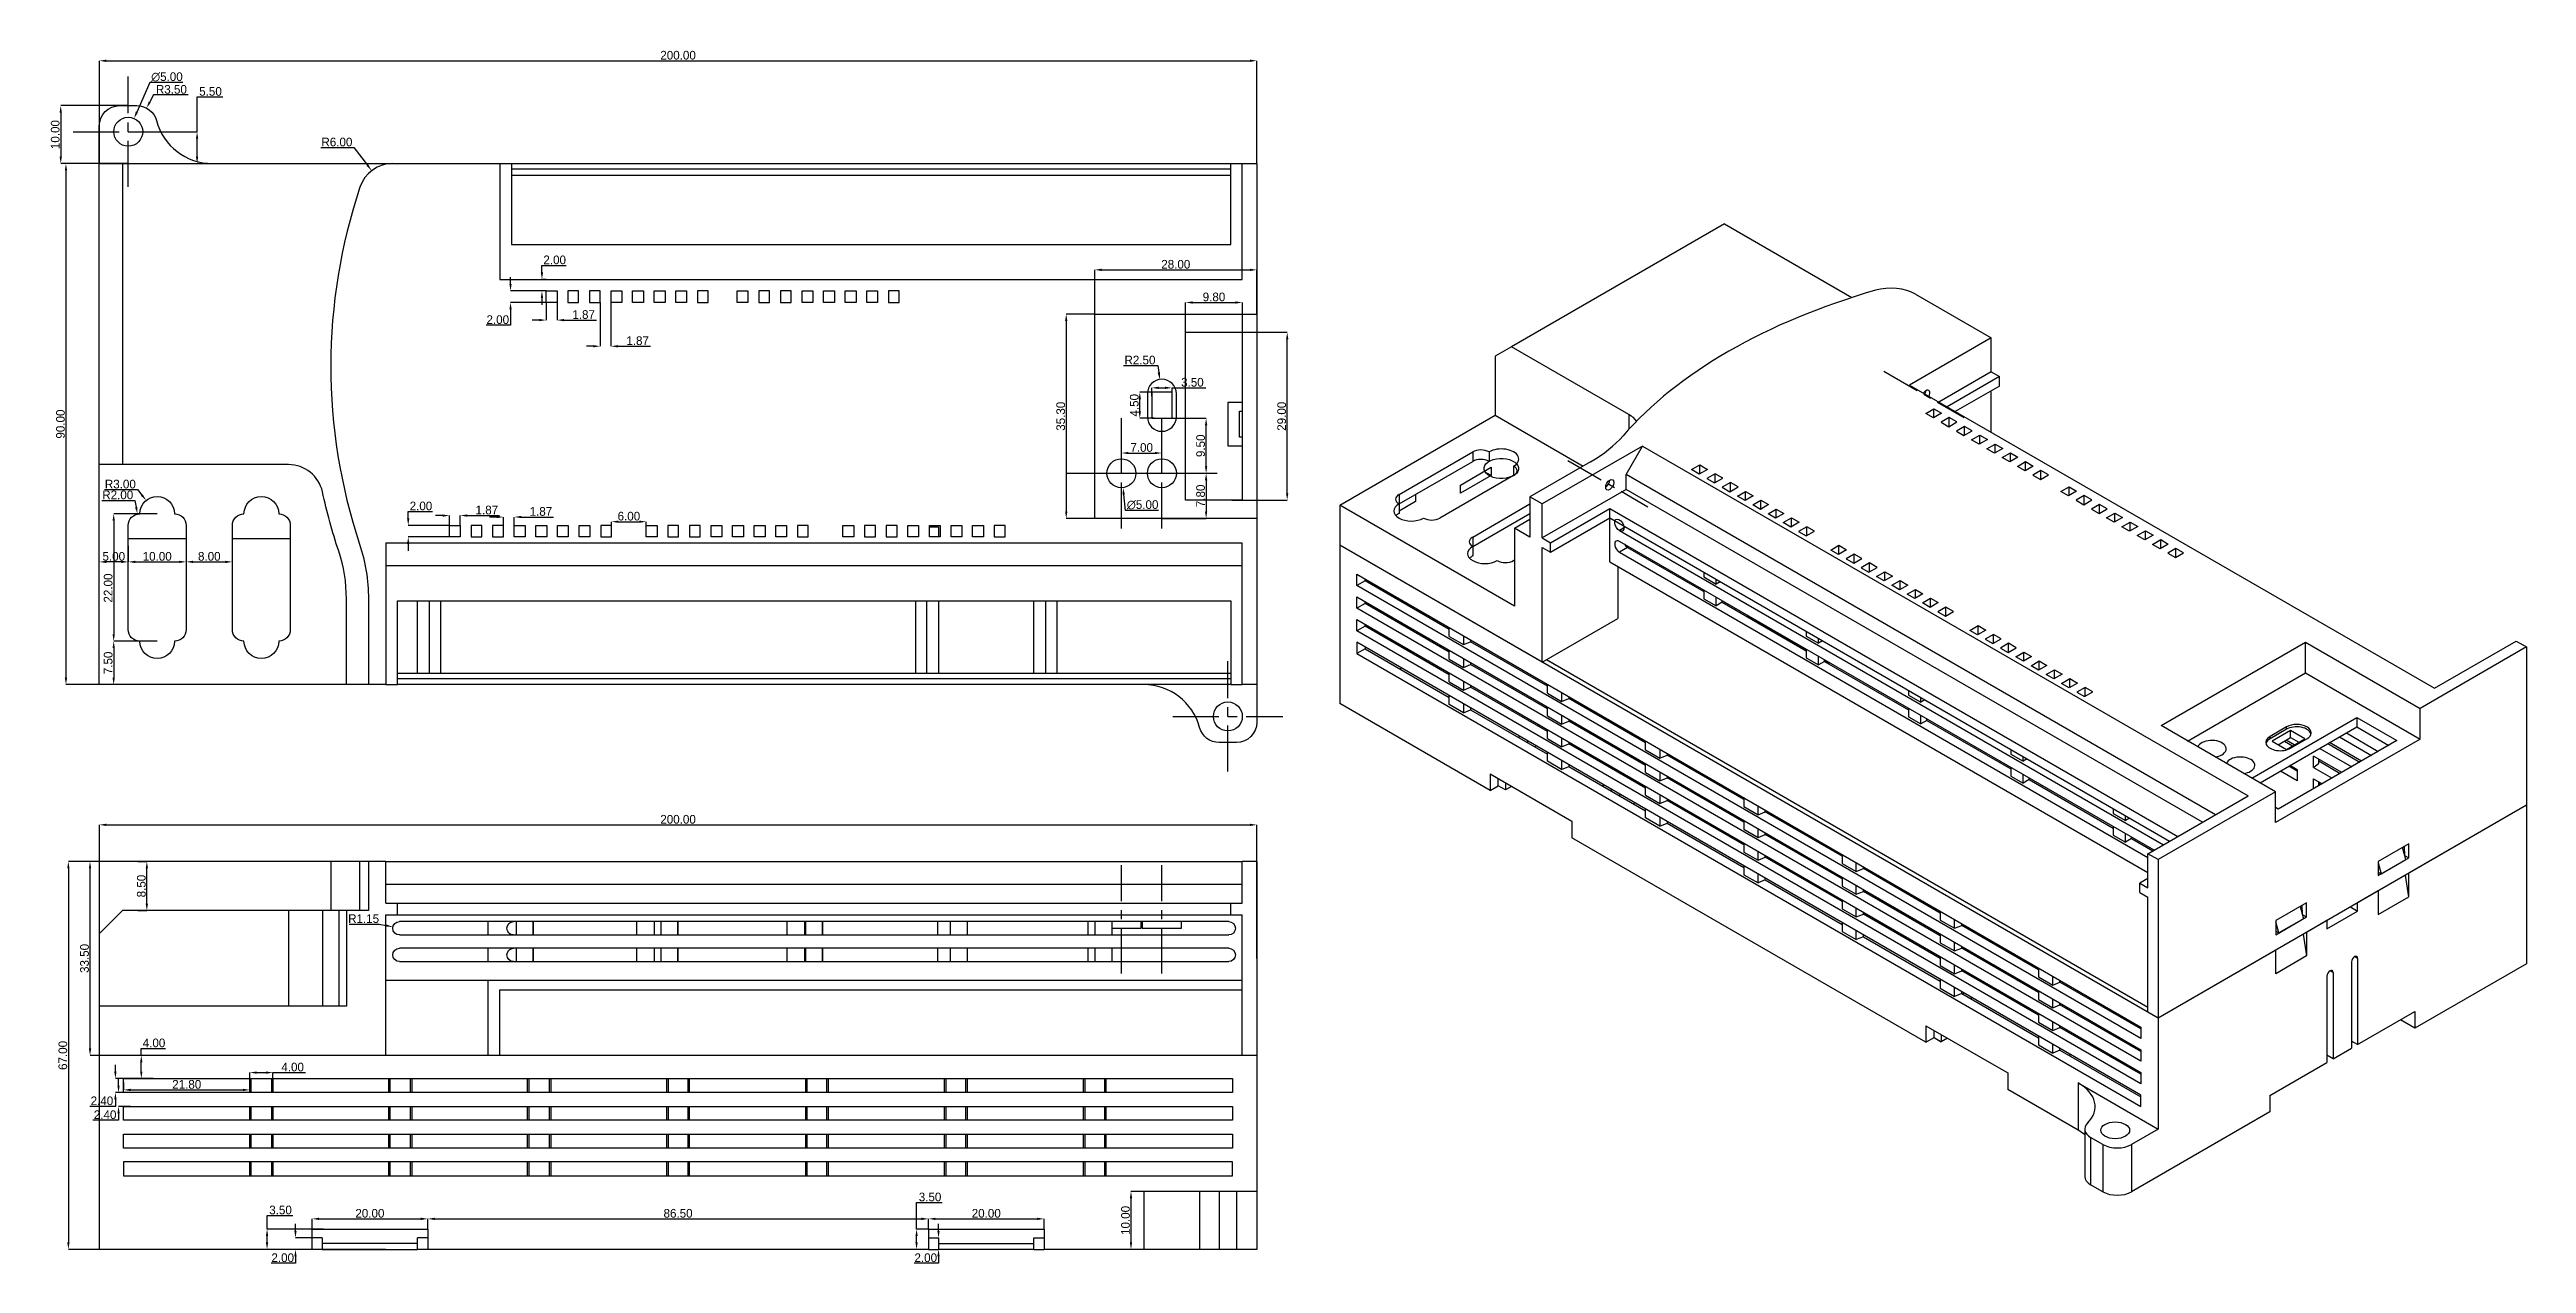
# Model space of a CAD drawing. Header units: inches. Extents: x -83 to 345, y 356 to 566.
import ezdxf

# ---------------------------------------------------------------- set-up
doc = ezdxf.new("R2010")
doc.units = ezdxf.units.IN
doc.header["$MEASUREMENT"] = 0
doc.linetypes.add('CENTER', pattern=[2, 1.25, -0.25, 0.25, -0.25])
doc.layers.add('1', color=7, linetype='Continuous')
doc.layers.add('尺寸线', color=80, linetype='Continuous')
doc.dimstyles.get("Standard").update_dxf_attribs({"dimtxt": 1.5, "dimasz": 1.2, "dimexe": 0, "dimexo": 0, "dimgap": 0.2, "dimtad": 1, "dimtoh": 1, "dimzin": 0, "dimdsep": 46, "dimtxsty": 'Standard', "dimcen": 0, "dimadec": 0, "dimazin": 0, "dimtfac": 1, "dimtofl": 0, "dimtmove": 0, "dimatfit": 3, "dimfxl": 1, "dimtolj": 1, "dimtzin": 0, "dimarcsym": 2})

msp = doc.modelspace()

# ---------------------------------------------------------------- blocks, each defined once
blk = doc.blocks.new('*D3')
at = {"layer": 'Defpoints', "color": 0}
for p in [(125.7, 564), (-74.3, 546.25), (125.7, 546.25)]:
    blk.add_point(p, dxfattribs=at)
at = {"layer": '尺寸线', "color": 0, "lineweight": -2}
for p, q in [((-74.3, 546.25), (-74.3, 564)), ((-73.1, 564), (124.5, 564)), ((125.7, 546.25), (125.7, 564))]:
    blk.add_line(p, q, dxfattribs=at)
at = {"layer": '尺寸线', "color": 0}
for points in [[(-73.1, 564.2), (-73.1, 563.8), (-74.3, 564)], [(124.5, 564.2), (124.5, 563.8), (125.7, 564)]]:
    blk.add_solid(points, dxfattribs=at)
at = {"layer": '尺寸线', "color": 0, "insert": (25.7, 564.95), "char_height": 1.5, "attachment_point": 5}
blk.add_mtext('\\A1;200.00', dxfattribs=at)
blk = doc.blocks.new('*D4')
at = {"layer": 'Defpoints', "color": 0}
for p in [(-69.3, 551.75), (-69.3, 546.25), (-57.41, 546.25)]:
    blk.add_point(p, dxfattribs=at)
at = {"layer": '尺寸线', "color": 0, "lineweight": -2}
for p, q in [((-57.41, 551.75), (-57.41, 557.75)), ((-57.41, 557.75), (-52.96, 557.75)), ((-69.3, 551.75), (-57.41, 551.75)), ((-57.41, 547.45), (-57.41, 550.55)), ((-69.3, 546.25), (-57.41, 546.25))]:
    blk.add_line(p, q, dxfattribs=at)
at = {"layer": '尺寸线', "color": 0}
for points in [[(-57.61, 550.55), (-57.21, 550.55), (-57.41, 551.75)], [(-57.61, 547.45), (-57.21, 547.45), (-57.41, 546.25)]]:
    blk.add_solid(points, dxfattribs=at)
at = {"layer": '尺寸线', "color": 0, "insert": (-55.09, 558.7), "char_height": 1.5, "attachment_point": 5}
blk.add_mtext('\\A1;5.50', dxfattribs=at)
blk = doc.blocks.new('*D5')
at = {"layer": 'Defpoints', "color": 0}
for p in [(102.3, 492.75), (109.3, 496.25), (109.3, 492.75)]:
    blk.add_point(p, dxfattribs=at)
at = {"layer": '尺寸线', "color": 0, "lineweight": -2}
for p, q in [((102.3, 492.75), (102.3, 496.25)), ((103.5, 496.25), (108.1, 496.25)), ((109.3, 492.75), (109.3, 496.25))]:
    blk.add_line(p, q, dxfattribs=at)
at = {"layer": '尺寸线', "color": 0}
for points in [[(103.5, 496.45), (103.5, 496.05), (102.3, 496.25)], [(108.1, 496.45), (108.1, 496.05), (109.3, 496.25)]]:
    blk.add_solid(points, dxfattribs=at)
at = {"layer": '尺寸线', "color": 0, "insert": (105.8, 497.2), "char_height": 1.5, "attachment_point": 5}
blk.add_mtext('\\A1;7.00', dxfattribs=at)
blk = doc.blocks.new('*D6')
at = {"layer": 'Defpoints', "color": 0}
for p in [(109.3, 502.25), (116.94, 502.25), (109.3, 492.75)]:
    blk.add_point(p, dxfattribs=at)
at = {"layer": '尺寸线', "color": 0, "lineweight": -2}
for p, q in [((109.3, 502.25), (116.94, 502.25)), ((116.94, 493.95), (116.94, 501.05)), ((109.3, 492.75), (116.94, 492.75))]:
    blk.add_line(p, q, dxfattribs=at)
at = {"layer": '尺寸线', "color": 0}
for points in [[(116.74, 501.05), (117.14, 501.05), (116.94, 502.25)], [(116.74, 493.95), (117.14, 493.95), (116.94, 492.75)]]:
    blk.add_solid(points, dxfattribs=at)
at = {"layer": '尺寸线', "color": 0, "insert": (115.99, 497.5), "char_height": 1.5, "attachment_point": 5, "rotation": 90}
blk.add_mtext('\\A1;9.50', dxfattribs=at)
blk = doc.blocks.new('*D7')
at = {"layer": 'Defpoints', "color": 0}
for p in [(121.39, 517.1), (130.95, 517.1), (121.39, 488.1)]:
    blk.add_point(p, dxfattribs=at)
at = {"layer": '尺寸线', "color": 0, "lineweight": -2}
for p, q in [((121.39, 517.1), (130.95, 517.1)), ((130.95, 489.3), (130.95, 515.9)), ((121.39, 488.1), (130.95, 488.1))]:
    blk.add_line(p, q, dxfattribs=at)
at = {"layer": '尺寸线', "color": 0}
for points in [[(130.75, 515.9), (131.15, 515.9), (130.95, 517.1)], [(130.75, 489.3), (131.15, 489.3), (130.95, 488.1)]]:
    blk.add_solid(points, dxfattribs=at)
at = {"layer": '尺寸线', "color": 0, "insert": (130, 502.6), "char_height": 1.5, "attachment_point": 5, "rotation": 90}
blk.add_mtext('\\A1;29.00', dxfattribs=at)
blk = doc.blocks.new('*D8')
at = {"layer": 'Defpoints', "color": 0}
for p in [(123.2, 522.25), (113.4, 514.35), (123.2, 514.35)]:
    blk.add_point(p, dxfattribs=at)
at = {"layer": '尺寸线', "color": 0, "lineweight": -2}
for p, q in [((113.4, 514.35), (113.4, 522.25)), ((114.6, 522.25), (122, 522.25)), ((123.2, 514.35), (123.2, 522.25))]:
    blk.add_line(p, q, dxfattribs=at)
at = {"layer": '尺寸线', "color": 0}
for points in [[(114.6, 522.45), (114.6, 522.05), (113.4, 522.25)], [(122, 522.45), (122, 522.05), (123.2, 522.25)]]:
    blk.add_solid(points, dxfattribs=at)
at = {"layer": '尺寸线', "color": 0, "insert": (118.3, 523.2), "char_height": 1.5, "attachment_point": 5}
blk.add_mtext('\\A1;9.80', dxfattribs=at)
blk = doc.blocks.new('*D9')
at = {"layer": 'Defpoints', "color": 0}
for p in [(125.7, 527.89), (97.7, 520.25), (125.7, 520.25)]:
    blk.add_point(p, dxfattribs=at)
at = {"layer": '尺寸线', "color": 0, "lineweight": -2}
for p, q in [((97.7, 520.25), (97.7, 527.89)), ((98.9, 527.89), (124.5, 527.89)), ((125.7, 520.25), (125.7, 527.89))]:
    blk.add_line(p, q, dxfattribs=at)
at = {"layer": '尺寸线', "color": 0}
for points in [[(98.9, 528.09), (98.9, 527.69), (97.7, 527.89)], [(124.5, 528.09), (124.5, 527.69), (125.7, 527.89)]]:
    blk.add_solid(points, dxfattribs=at)
at = {"layer": '尺寸线', "color": 0, "insert": (111.7, 528.84), "char_height": 1.5, "attachment_point": 5}
blk.add_mtext('\\A1;28.00', dxfattribs=at)
blk = doc.blocks.new('*D10')
at = {"layer": 'Defpoints', "color": 0}
for p in [(97.7, 520.25), (92.77, 484.95), (97.7, 484.95)]:
    blk.add_point(p, dxfattribs=at)
at = {"layer": '尺寸线', "color": 0, "lineweight": -2}
for p, q in [((97.7, 520.25), (92.77, 520.25)), ((92.77, 519.05), (92.77, 486.15)), ((97.7, 484.95), (92.77, 484.95))]:
    blk.add_line(p, q, dxfattribs=at)
at = {"layer": '尺寸线', "color": 0}
for points in [[(92.57, 519.05), (92.97, 519.05), (92.77, 520.25)], [(92.57, 486.15), (92.97, 486.15), (92.77, 484.95)]]:
    blk.add_solid(points, dxfattribs=at)
at = {"layer": '尺寸线', "color": 0, "insert": (91.82, 502.6), "char_height": 1.5, "attachment_point": 5, "rotation": 90}
blk.add_mtext('\\A1;35.30', dxfattribs=at)
blk = doc.blocks.new('*D11')
at = {"layer": 'Defpoints', "color": 0}
for p in [(108.94, 508.97), (109.3, 506.5)]:
    blk.add_point(p, dxfattribs=at)
at = {"layer": '尺寸线', "color": 0, "lineweight": -2}
for p, q in [((102.64, 511.35), (108.59, 511.35)), ((108.59, 511.35), (108.76, 510.16))]:
    blk.add_line(p, q, dxfattribs=at)
at = {"layer": '尺寸线', "color": 0}
blk.add_solid([(108.96, 510.19), (108.56, 510.13), (108.94, 508.97)], dxfattribs=at)
at = {"layer": '尺寸线', "color": 0, "insert": (105.51, 512.3), "char_height": 1.5, "attachment_point": 5}
blk.add_mtext('\\A1;R2.50', dxfattribs=at)
blk = doc.blocks.new('*D12')
at = {"layer": 'Defpoints', "color": 0}
for p in [(105.48, 506.75), (107.94, 506.75), (107.94, 502.25)]:
    blk.add_point(p, dxfattribs=at)
at = {"layer": '尺寸线', "color": 0, "lineweight": -2}
for p, q in [((107.94, 506.75), (105.48, 506.75)), ((105.48, 503.45), (105.48, 505.55)), ((107.94, 502.25), (105.48, 502.25))]:
    blk.add_line(p, q, dxfattribs=at)
at = {"layer": '尺寸线', "color": 0}
for points in [[(105.28, 505.55), (105.68, 505.55), (105.48, 506.75)], [(105.28, 503.45), (105.68, 503.45), (105.48, 502.25)]]:
    blk.add_solid(points, dxfattribs=at)
at = {"layer": '尺寸线', "color": 0, "insert": (104.53, 504.5), "char_height": 1.5, "attachment_point": 5, "rotation": 90}
blk.add_mtext('\\A1;4.50', dxfattribs=at)
blk = doc.blocks.new('*D13')
at = {"layer": 'Defpoints', "color": 0}
for p in [(107.55, 506.1), (111.05, 507.51), (111.05, 506.1)]:
    blk.add_point(p, dxfattribs=at)
at = {"layer": '尺寸线', "color": 0, "lineweight": -2}
for p, q in [((107.55, 506.1), (107.55, 507.51)), ((108.75, 507.51), (109.85, 507.51)), ((111.05, 506.1), (111.05, 507.51)), ((111.05, 507.51), (116.9, 507.51))]:
    blk.add_line(p, q, dxfattribs=at)
at = {"layer": '尺寸线', "color": 0}
for points in [[(108.75, 507.71), (108.75, 507.31), (107.55, 507.51)], [(109.85, 507.71), (109.85, 507.31), (111.05, 507.51)]]:
    blk.add_solid(points, dxfattribs=at)
at = {"layer": '尺寸线', "color": 0, "insert": (114.57, 508.46), "char_height": 1.5, "attachment_point": 5}
blk.add_mtext('\\A1;3.50', dxfattribs=at)
blk = doc.blocks.new('*D14')
at = {"layer": 'Defpoints', "color": 0}
for p in [(102.01, 495.23), (102.58, 490.27)]:
    blk.add_point(p, dxfattribs=at)
at = {"layer": '尺寸线', "color": 0, "lineweight": -2}
for p, q in [((103.02, 486.35), (102.71, 489.07)), ((108.72, 486.35), (103.02, 486.35))]:
    blk.add_line(p, q, dxfattribs=at)
at = {"layer": '尺寸线', "color": 0}
blk.add_solid([(102.91, 489.1), (102.52, 489.05), (102.58, 490.27)], dxfattribs=at)
at = {"layer": '尺寸线', "color": 0, "insert": (105.97, 487.3), "char_height": 1.5, "attachment_point": 5}
blk.add_mtext('\\A1;∅5.00', dxfattribs=at)
blk = doc.blocks.new('*D15')
at = {"layer": 'Defpoints', "color": 0}
for p in [(-67.8, 552.75), (-66.15, 555.83)]:
    blk.add_point(p, dxfattribs=at)
at = {"layer": '尺寸线', "color": 0, "lineweight": -2}
for p, q in [((-64.92, 558.1), (-65.58, 556.89)), ((-58.97, 558.1), (-64.92, 558.1))]:
    blk.add_line(p, q, dxfattribs=at)
at = {"layer": '尺寸线', "color": 0}
blk.add_solid([(-65.75, 556.98), (-65.4, 556.79), (-66.15, 555.83)], dxfattribs=at)
at = {"layer": '尺寸线', "color": 0, "insert": (-61.85, 559.05), "char_height": 1.5, "attachment_point": 5}
blk.add_mtext('\\A1;R3.50', dxfattribs=at)
blk = doc.blocks.new('*D16')
at = {"layer": 'Defpoints', "color": 0}
for p in [(-68.3, 554.04), (-70.31, 549.46)]:
    blk.add_point(p, dxfattribs=at)
at = {"layer": '尺寸线', "color": 0, "lineweight": -2}
for p, q in [((-65.57, 560.26), (-67.82, 555.14)), ((-59.87, 560.26), (-65.57, 560.26))]:
    blk.add_line(p, q, dxfattribs=at)
at = {"layer": '尺寸线', "color": 0}
blk.add_solid([(-68, 555.22), (-67.63, 555.06), (-68.3, 554.04)], dxfattribs=at)
at = {"layer": '尺寸线', "color": 0, "insert": (-62.62, 561.21), "char_height": 1.5, "attachment_point": 5}
blk.add_mtext('\\A1;∅5.00', dxfattribs=at)
blk = doc.blocks.new('*D17')
at = {"layer": 'Defpoints', "color": 0}
for p in [(-13.8, 483.75), (-11.94, 485.45), (-11.94, 483.75)]:
    blk.add_point(p, dxfattribs=at)
at = {"layer": '尺寸线', "color": 0, "lineweight": -2}
for p, q in [((-15, 485.45), (-16.2, 485.45)), ((-13.8, 483.75), (-13.8, 485.45)), ((-11.94, 483.75), (-11.94, 485.45)), ((-10.74, 485.45), (-5.14, 485.45))]:
    blk.add_line(p, q, dxfattribs=at)
at = {"layer": '尺寸线', "color": 0}
for points in [[(-15, 485.65), (-15, 485.25), (-13.8, 485.45)], [(-10.74, 485.65), (-10.74, 485.25), (-11.94, 485.45)]]:
    blk.add_solid(points, dxfattribs=at)
at = {"layer": '尺寸线', "color": 0, "insert": (-7.34, 486.4), "char_height": 1.5, "attachment_point": 5}
blk.add_mtext('\\A1;1.87', dxfattribs=at)
blk = doc.blocks.new('*D18')
at = {"layer": 'Defpoints', "color": 0}
for p in [(-4.47, 483.75), (-2.6, 485.2), (-2.6, 483.75)]:
    blk.add_point(p, dxfattribs=at)
at = {"layer": '尺寸线', "color": 0, "lineweight": -2}
for p, q in [((-5.67, 485.2), (-6.87, 485.2)), ((-4.47, 483.75), (-4.47, 485.2)), ((-2.6, 483.75), (-2.6, 485.2)), ((-1.4, 485.2), (4.2, 485.2))]:
    blk.add_line(p, q, dxfattribs=at)
at = {"layer": '尺寸线', "color": 0}
for points in [[(-5.67, 485.4), (-5.67, 485), (-4.47, 485.2)], [(-1.4, 485.4), (-1.4, 485), (-2.6, 485.2)]]:
    blk.add_solid(points, dxfattribs=at)
at = {"layer": '尺寸线', "color": 0, "insert": (2, 486.15), "char_height": 1.5, "attachment_point": 5}
blk.add_mtext('\\A1;1.87', dxfattribs=at)
blk = doc.blocks.new('*D19')
at = {"layer": 'Defpoints', "color": 0}
for p in [(-13.8, 483.75), (-20.93, 481.75), (-13.8, 481.75)]:
    blk.add_point(p, dxfattribs=at)
at = {"layer": '尺寸线', "color": 0, "lineweight": -2}
for p, q in [((-20.93, 484.95), (-20.93, 486.15)), ((-20.93, 486.15), (-16.73, 486.15)), ((-13.8, 483.75), (-20.93, 483.75)), ((-13.8, 481.75), (-20.93, 481.75)), ((-20.93, 480.55), (-20.93, 479.35))]:
    blk.add_line(p, q, dxfattribs=at)
at = {"layer": '尺寸线', "color": 0}
for points in [[(-21.13, 484.95), (-20.73, 484.95), (-20.93, 483.75)], [(-21.13, 480.55), (-20.73, 480.55), (-20.93, 481.75)]]:
    blk.add_solid(points, dxfattribs=at)
at = {"layer": '尺寸线', "color": 0, "insert": (-18.73, 487.1), "char_height": 1.5, "attachment_point": 5}
blk.add_mtext('\\A1;2.00', dxfattribs=at)
blk = doc.blocks.new('*D20')
at = {"layer": 'Defpoints', "color": 0}
for p in [(14.2, 483.75), (20.2, 484.39), (20.2, 483.75)]:
    blk.add_point(p, dxfattribs=at)
at = {"layer": '尺寸线', "color": 0, "lineweight": -2}
for p, q in [((14.2, 483.75), (14.2, 484.39)), ((15.4, 484.39), (19, 484.39)), ((20.2, 483.75), (20.2, 484.39))]:
    blk.add_line(p, q, dxfattribs=at)
at = {"layer": '尺寸线', "color": 0}
for points in [[(15.4, 484.59), (15.4, 484.19), (14.2, 484.39)], [(19, 484.59), (19, 484.19), (20.2, 484.39)]]:
    blk.add_solid(points, dxfattribs=at)
at = {"layer": '尺寸线', "color": 0, "insert": (17.2, 485.34), "char_height": 1.5, "attachment_point": 5}
blk.add_mtext('\\A1;6.00', dxfattribs=at)
blk = doc.blocks.new('*D21')
at = {"layer": 'Defpoints', "color": 0}
for p in [(-66.2, 488.07), (-64.3, 485.75)]:
    blk.add_point(p, dxfattribs=at)
at = {"layer": '尺寸线', "color": 0, "lineweight": -2}
for p, q in [((-73.42, 489.93), (-67.72, 489.93)), ((-67.72, 489.93), (-66.96, 489))]:
    blk.add_line(p, q, dxfattribs=at)
at = {"layer": '尺寸线', "color": 0}
blk.add_solid([(-66.81, 489.13), (-67.12, 488.87), (-66.2, 488.07)], dxfattribs=at)
at = {"layer": '尺寸线', "color": 0, "insert": (-70.67, 490.88), "char_height": 1.5, "attachment_point": 5}
blk.add_mtext('\\A1;R3.00', dxfattribs=at)
blk = doc.blocks.new('*D22')
at = {"layer": 'Defpoints', "color": 0}
for p in [(-67.7, 485.71), (-67.3, 483.75)]:
    blk.add_point(p, dxfattribs=at)
at = {"layer": '尺寸线', "color": 0, "lineweight": -2}
for p, q in [((-73.87, 488.06), (-68.17, 488.06)), ((-68.17, 488.06), (-67.93, 486.89))]:
    blk.add_line(p, q, dxfattribs=at)
at = {"layer": '尺寸线', "color": 0}
blk.add_solid([(-67.74, 486.93), (-68.13, 486.85), (-67.7, 485.71)], dxfattribs=at)
at = {"layer": '尺寸线', "color": 0, "insert": (-71.12, 489.01), "char_height": 1.5, "attachment_point": 5}
blk.add_mtext('\\A1;R2.00', dxfattribs=at)
blk = doc.blocks.new('*D23')
at = {"layer": 'Defpoints', "color": 0}
for p in [(-64.3, 485.75), (-71.82, 463.75), (-64.3, 463.75)]:
    blk.add_point(p, dxfattribs=at)
at = {"layer": '尺寸线', "color": 0, "lineweight": -2}
for p, q in [((-64.3, 485.75), (-71.82, 485.75)), ((-71.82, 484.55), (-71.82, 464.95)), ((-64.3, 463.75), (-71.82, 463.75))]:
    blk.add_line(p, q, dxfattribs=at)
at = {"layer": '尺寸线', "color": 0}
for points in [[(-72.02, 484.55), (-71.62, 484.55), (-71.82, 485.75)], [(-72.02, 464.95), (-71.62, 464.95), (-71.82, 463.75)]]:
    blk.add_solid(points, dxfattribs=at)
at = {"layer": '尺寸线', "color": 0, "insert": (-72.77, 472.93), "char_height": 1.5, "attachment_point": 5, "rotation": 90}
blk.add_mtext('\\A1;22.00', dxfattribs=at)
blk = doc.blocks.new('*D24')
at = {"layer": 'Defpoints', "color": 0}
for p in [(-69.3, 480.24), (-59.3, 480.24), (-59.3, 477.45)]:
    blk.add_point(p, dxfattribs=at)
at = {"layer": '尺寸线', "color": 0, "lineweight": -2}
for p, q in [((-69.3, 480.24), (-69.3, 477.45)), ((-59.3, 480.24), (-59.3, 477.45)), ((-68.1, 477.45), (-60.5, 477.45))]:
    blk.add_line(p, q, dxfattribs=at)
at = {"layer": '尺寸线', "color": 0}
for points in [[(-68.1, 477.65), (-68.1, 477.25), (-69.3, 477.45)], [(-60.5, 477.65), (-60.5, 477.25), (-59.3, 477.45)]]:
    blk.add_solid(points, dxfattribs=at)
at = {"layer": '尺寸线', "color": 0, "insert": (-64.3, 478.4), "char_height": 1.5, "attachment_point": 5}
blk.add_mtext('\\A1;10.00', dxfattribs=at)
blk = doc.blocks.new('*D25')
at = {"layer": 'Defpoints', "color": 0}
for p in [(-59.3, 477.45), (-51.3, 477.45), (-51.3, 477.45)]:
    blk.add_point(p, dxfattribs=at)
at = {"layer": '尺寸线', "color": 0, "lineweight": -2}
blk.add_line((-58.1, 477.45), (-52.5, 477.45), dxfattribs=at)
at = {"layer": '尺寸线', "color": 0}
for points in [[(-58.1, 477.65), (-58.1, 477.25), (-59.3, 477.45)], [(-52.5, 477.65), (-52.5, 477.25), (-51.3, 477.45)]]:
    blk.add_solid(points, dxfattribs=at)
at = {"layer": '尺寸线', "color": 0, "insert": (-55.3, 478.4), "char_height": 1.5, "attachment_point": 5}
blk.add_mtext('\\A1;8.00', dxfattribs=at)
blk = doc.blocks.new('*D26')
at = {"layer": 'Defpoints', "color": 0}
for p in [(-74.3, 477.45), (-74.3, 477.45), (-69.3, 477.45)]:
    blk.add_point(p, dxfattribs=at)
at = {"layer": '尺寸线', "color": 0, "lineweight": -2}
blk.add_line((-70.5, 477.45), (-73.1, 477.45), dxfattribs=at)
at = {"layer": '尺寸线', "color": 0}
for points in [[(-73.1, 477.65), (-73.1, 477.25), (-74.3, 477.45)], [(-70.5, 477.65), (-70.5, 477.25), (-69.3, 477.45)]]:
    blk.add_solid(points, dxfattribs=at)
at = {"layer": '尺寸线', "color": 0, "insert": (-71.8, 478.4), "char_height": 1.5, "attachment_point": 5}
blk.add_mtext('\\A1;5.00', dxfattribs=at)
blk = doc.blocks.new('*D27')
at = {"layer": 'Defpoints', "color": 0}
for p in [(-64.3, 463.75), (-71.82, 456.25), (-64.3, 456.25)]:
    blk.add_point(p, dxfattribs=at)
at = {"layer": '尺寸线', "color": 0, "lineweight": -2}
for p, q in [((-64.3, 463.75), (-71.82, 463.75)), ((-71.82, 462.55), (-71.82, 457.45)), ((-64.3, 456.25), (-71.82, 456.25))]:
    blk.add_line(p, q, dxfattribs=at)
at = {"layer": '尺寸线', "color": 0}
for points in [[(-72.02, 462.55), (-71.62, 462.55), (-71.82, 463.75)], [(-72.02, 457.45), (-71.62, 457.45), (-71.82, 456.25)]]:
    blk.add_solid(points, dxfattribs=at)
at = {"layer": '尺寸线', "color": 0, "insert": (-72.77, 460), "char_height": 1.5, "attachment_point": 5, "rotation": 90}
blk.add_mtext('\\A1;7.50', dxfattribs=at)
blk = doc.blocks.new('*D28')
at = {"layer": 'Defpoints', "color": 0}
for p in [(2.18, 526.25), (2.91, 526.25), (2.91, 524.25)]:
    blk.add_point(p, dxfattribs=at)
at = {"layer": '尺寸线', "color": 0, "lineweight": -2}
for p, q in [((2.18, 527.45), (2.18, 528.65)), ((2.18, 528.65), (6.38, 528.65)), ((2.91, 526.25), (2.18, 526.25)), ((2.91, 524.25), (2.18, 524.25)), ((2.18, 523.05), (2.18, 521.85))]:
    blk.add_line(p, q, dxfattribs=at)
at = {"layer": '尺寸线', "color": 0}
for points in [[(1.98, 527.45), (2.38, 527.45), (2.18, 526.25)], [(1.98, 523.05), (2.38, 523.05), (2.18, 524.25)]]:
    blk.add_solid(points, dxfattribs=at)
at = {"layer": '尺寸线', "color": 0, "insert": (4.38, 529.6), "char_height": 1.5, "attachment_point": 5}
blk.add_mtext('\\A1;2.00', dxfattribs=at)
blk = doc.blocks.new('*D29')
at = {"layer": 'Defpoints', "color": 0}
for p in [(-3.25, 522.25), (2.91, 524.25), (2.91, 522.25)]:
    blk.add_point(p, dxfattribs=at)
at = {"layer": '尺寸线', "color": 0, "lineweight": -2}
for p, q in [((-3.25, 525.45), (-3.25, 526.65)), ((2.91, 524.25), (-3.25, 524.25)), ((2.91, 522.25), (-3.25, 522.25)), ((-3.25, 518.33), (-7.45, 518.33)), ((-3.25, 521.05), (-3.25, 518.33))]:
    blk.add_line(p, q, dxfattribs=at)
at = {"layer": '尺寸线', "color": 0}
for points in [[(-3.45, 525.45), (-3.05, 525.45), (-3.25, 524.25)], [(-3.45, 521.05), (-3.05, 521.05), (-3.25, 522.25)]]:
    blk.add_solid(points, dxfattribs=at)
at = {"layer": '尺寸线', "color": 0, "insert": (-5.45, 519.28), "char_height": 1.5, "attachment_point": 5}
blk.add_mtext('\\A1;2.00', dxfattribs=at)
blk = doc.blocks.new('*D30')
at = {"layer": 'Defpoints', "color": 0}
for p in [(2.91, 522.25), (4.78, 522.25), (4.78, 519.21)]:
    blk.add_point(p, dxfattribs=at)
at = {"layer": '尺寸线', "color": 0, "lineweight": -2}
for p, q in [((2.91, 522.25), (2.91, 519.21)), ((4.78, 522.25), (4.78, 519.21)), ((1.71, 519.21), (0.51, 519.21)), ((5.98, 519.21), (11.58, 519.21))]:
    blk.add_line(p, q, dxfattribs=at)
at = {"layer": '尺寸线', "color": 0}
for points in [[(1.71, 519.41), (1.71, 519.01), (2.91, 519.21)], [(5.98, 519.41), (5.98, 519.01), (4.78, 519.21)]]:
    blk.add_solid(points, dxfattribs=at)
at = {"layer": '尺寸线', "color": 0, "insert": (9.38, 520.16), "char_height": 1.5, "attachment_point": 5}
blk.add_mtext('\\A1;1.87', dxfattribs=at)
blk = doc.blocks.new('*D31')
at = {"layer": 'Defpoints', "color": 0}
for p in [(12.25, 522.25), (14.11, 522.25), (14.11, 514.69)]:
    blk.add_point(p, dxfattribs=at)
at = {"layer": '尺寸线', "color": 0, "lineweight": -2}
for p, q in [((12.25, 522.25), (12.25, 514.69)), ((14.11, 522.25), (14.11, 514.69)), ((11.05, 514.69), (9.85, 514.69)), ((15.31, 514.69), (20.91, 514.69))]:
    blk.add_line(p, q, dxfattribs=at)
at = {"layer": '尺寸线', "color": 0}
for points in [[(11.05, 514.89), (11.05, 514.49), (12.25, 514.69)], [(15.31, 514.89), (15.31, 514.49), (14.11, 514.69)]]:
    blk.add_solid(points, dxfattribs=at)
at = {"layer": '尺寸线', "color": 0, "insert": (18.71, 515.64), "char_height": 1.5, "attachment_point": 5}
blk.add_mtext('\\A1;1.87', dxfattribs=at)
blk = doc.blocks.new('*D32')
at = {"layer": 'Defpoints', "color": 0}
for p in [(109.3, 492.75), (109.3, 484.95), (116.94, 484.95)]:
    blk.add_point(p, dxfattribs=at)
at = {"layer": '尺寸线', "color": 0, "lineweight": -2}
for p, q in [((109.3, 492.75), (116.94, 492.75)), ((116.94, 491.55), (116.94, 486.15)), ((109.3, 484.95), (116.94, 484.95))]:
    blk.add_line(p, q, dxfattribs=at)
at = {"layer": '尺寸线', "color": 0}
for points in [[(116.74, 491.55), (117.14, 491.55), (116.94, 492.75)], [(116.74, 486.15), (117.14, 486.15), (116.94, 484.95)]]:
    blk.add_solid(points, dxfattribs=at)
at = {"layer": '尺寸线', "color": 0, "insert": (115.99, 488.85), "char_height": 1.5, "attachment_point": 5, "rotation": 90}
blk.add_mtext('\\A1;7.80', dxfattribs=at)
blk = doc.blocks.new('*D33')
at = {"layer": 'Defpoints', "color": 0}
for p in [(-70.3, 546.25), (-80.07, 456.25), (-68.06, 456.25)]:
    blk.add_point(p, dxfattribs=at)
at = {"layer": '尺寸线', "color": 0, "lineweight": -2}
for p, q in [((-70.3, 546.25), (-80.07, 546.25)), ((-80.07, 545.05), (-80.07, 457.45)), ((-68.06, 456.25), (-80.07, 456.25))]:
    blk.add_line(p, q, dxfattribs=at)
at = {"layer": '尺寸线', "color": 0}
for points in [[(-80.27, 545.05), (-79.87, 545.05), (-80.07, 546.25)], [(-80.27, 457.45), (-79.87, 457.45), (-80.07, 456.25)]]:
    blk.add_solid(points, dxfattribs=at)
at = {"layer": '尺寸线', "color": 0, "insert": (-81.02, 501.25), "char_height": 1.5, "attachment_point": 5, "rotation": 90}
blk.add_mtext('\\A1;90.00', dxfattribs=at)
blk = doc.blocks.new('*D34')
at = {"layer": 'Defpoints', "color": 0}
for p in [(-24.8, 425.71), (-79.65, 358.71), (-24.8, 358.71)]:
    blk.add_point(p, dxfattribs=at)
at = {"layer": '尺寸线', "color": 0, "lineweight": -2}
for p, q in [((-24.8, 425.71), (-79.65, 425.71)), ((-79.65, 424.51), (-79.65, 359.91)), ((-24.8, 358.71), (-79.65, 358.71))]:
    blk.add_line(p, q, dxfattribs=at)
at = {"layer": '尺寸线', "color": 0}
for points in [[(-79.85, 424.51), (-79.45, 424.51), (-79.65, 425.71)], [(-79.85, 359.91), (-79.45, 359.91), (-79.65, 358.71)]]:
    blk.add_solid(points, dxfattribs=at)
at = {"layer": '尺寸线', "color": 0, "insert": (-80.6, 392.21), "char_height": 1.5, "attachment_point": 5, "rotation": 90}
blk.add_mtext('\\A1;67.00', dxfattribs=at)
blk = doc.blocks.new('*D35')
at = {"layer": 'Defpoints', "color": 0}
for p in [(125.7, 432.03), (-74.3, 409.07), (125.7, 408.96)]:
    blk.add_point(p, dxfattribs=at)
at = {"layer": '尺寸线', "color": 0, "lineweight": -2}
for p, q in [((-74.3, 409.07), (-74.3, 432.03)), ((-73.1, 432.03), (124.5, 432.03)), ((125.7, 408.96), (125.7, 432.03))]:
    blk.add_line(p, q, dxfattribs=at)
at = {"layer": '尺寸线', "color": 0}
for points in [[(-73.1, 432.23), (-73.1, 431.83), (-74.3, 432.03)], [(124.5, 432.23), (124.5, 431.83), (125.7, 432.03)]]:
    blk.add_solid(points, dxfattribs=at)
at = {"layer": '尺寸线', "color": 0, "insert": (25.7, 432.98), "char_height": 1.5, "attachment_point": 5}
blk.add_mtext('\\A1;200.00', dxfattribs=at)
blk = doc.blocks.new('*D36')
at = {"layer": 'Defpoints', "color": 0}
for p in [(-69.3, 556.25), (-80.97, 546.25), (-69.3, 546.25)]:
    blk.add_point(p, dxfattribs=at)
at = {"layer": '尺寸线', "color": 0, "lineweight": -2}
for p, q in [((-69.3, 556.25), (-80.97, 556.25)), ((-80.97, 555.05), (-80.97, 547.45)), ((-69.3, 546.25), (-80.97, 546.25))]:
    blk.add_line(p, q, dxfattribs=at)
at = {"layer": '尺寸线', "color": 0}
for points in [[(-81.17, 555.05), (-80.77, 555.05), (-80.97, 556.25)], [(-81.17, 547.45), (-80.77, 547.45), (-80.97, 546.25)]]:
    blk.add_solid(points, dxfattribs=at)
at = {"layer": '尺寸线', "color": 0, "insert": (-81.92, 551.25), "char_height": 1.5, "attachment_point": 5, "rotation": 90}
blk.add_mtext('\\A1;10.00', dxfattribs=at)
blk = doc.blocks.new('*D37')
at = {"layer": 'Defpoints', "color": 0}
for p in [(-75.91, 425.71), (-69.62, 425.71), (-69.62, 392.21)]:
    blk.add_point(p, dxfattribs=at)
at = {"layer": '尺寸线', "color": 0, "lineweight": -2}
for p, q in [((-69.62, 425.71), (-75.91, 425.71)), ((-75.91, 393.41), (-75.91, 424.51)), ((-69.62, 392.21), (-75.91, 392.21))]:
    blk.add_line(p, q, dxfattribs=at)
at = {"layer": '尺寸线', "color": 0}
for points in [[(-76.11, 424.51), (-75.71, 424.51), (-75.91, 425.71)], [(-76.11, 393.41), (-75.71, 393.41), (-75.91, 392.21)]]:
    blk.add_solid(points, dxfattribs=at)
at = {"layer": '尺寸线', "color": 0, "insert": (-76.86, 408.96), "char_height": 1.5, "attachment_point": 5, "rotation": 90}
blk.add_mtext('\\A1;33.50', dxfattribs=at)
blk = doc.blocks.new('*D38')
at = {"layer": 'Defpoints', "color": 0}
for p in [(-67.05, 392.21), (-64.97, 392.21), (-64.97, 388.21)]:
    blk.add_point(p, dxfattribs=at)
at = {"layer": '尺寸线', "color": 0, "lineweight": -2}
for p, q in [((-67.05, 392.21), (-67.05, 393.41)), ((-67.05, 393.41), (-62.85, 393.41)), ((-64.97, 392.21), (-67.05, 392.21)), ((-67.05, 389.41), (-67.05, 391.01)), ((-64.97, 388.21), (-67.05, 388.21))]:
    blk.add_line(p, q, dxfattribs=at)
at = {"layer": '尺寸线', "color": 0}
for points in [[(-67.25, 391.01), (-66.85, 391.01), (-67.05, 392.21)], [(-67.25, 389.41), (-66.85, 389.41), (-67.05, 388.21)]]:
    blk.add_solid(points, dxfattribs=at)
at = {"layer": '尺寸线', "color": 0, "insert": (-64.85, 394.36), "char_height": 1.5, "attachment_point": 5}
blk.add_mtext('\\A1;4.00', dxfattribs=at)
blk = doc.blocks.new('*D39')
at = {"layer": 'Defpoints', "color": 0}
for p in [(-71.52, 385.81), (-67.05, 388.21), (-67.05, 385.81)]:
    blk.add_point(p, dxfattribs=at)
at = {"layer": '尺寸线', "color": 0, "lineweight": -2}
for p, q in [((-71.52, 389.41), (-71.52, 390.61)), ((-67.05, 388.21), (-71.52, 388.21)), ((-67.05, 385.81), (-71.52, 385.81)), ((-71.52, 383.41), (-75.97, 383.41)), ((-71.52, 384.61), (-71.52, 383.41))]:
    blk.add_line(p, q, dxfattribs=at)
at = {"layer": '尺寸线', "color": 0}
for points in [[(-71.72, 389.41), (-71.32, 389.41), (-71.52, 388.21)], [(-71.72, 384.61), (-71.32, 384.61), (-71.52, 385.81)]]:
    blk.add_solid(points, dxfattribs=at)
at = {"layer": '尺寸线', "color": 0, "insert": (-73.85, 384.36), "char_height": 1.5, "attachment_point": 5}
blk.add_mtext('\\A1;2.40', dxfattribs=at)
blk = doc.blocks.new('*D40')
at = {"layer": 'Defpoints', "color": 0}
for p in [(-48.3, 387.66), (-44.3, 389.24), (-44.3, 387.66)]:
    blk.add_point(p, dxfattribs=at)
at = {"layer": '尺寸线', "color": 0, "lineweight": -2}
for p, q in [((-48.3, 387.66), (-48.3, 389.24)), ((-47.1, 389.24), (-45.5, 389.24)), ((-44.3, 387.66), (-44.3, 389.24)), ((-44.3, 389.24), (-38.7, 389.24))]:
    blk.add_line(p, q, dxfattribs=at)
at = {"layer": '尺寸线', "color": 0}
for points in [[(-47.1, 389.44), (-47.1, 389.04), (-48.3, 389.24)], [(-45.5, 389.44), (-45.5, 389.04), (-44.3, 389.24)]]:
    blk.add_solid(points, dxfattribs=at)
at = {"layer": '尺寸线', "color": 0, "insert": (-40.9, 390.19), "char_height": 1.5, "attachment_point": 5}
blk.add_mtext('\\A1;4.00', dxfattribs=at)
blk = doc.blocks.new('*D41')
at = {"layer": 'Defpoints', "color": 0}
for p in [(-70.1, 387.53), (-48.3, 387.53), (-48.3, 386.25)]:
    blk.add_point(p, dxfattribs=at)
at = {"layer": '尺寸线', "color": 0, "lineweight": -2}
for p, q in [((-70.1, 387.53), (-70.1, 386.25)), ((-68.9, 386.25), (-49.5, 386.25)), ((-48.3, 387.53), (-48.3, 386.25))]:
    blk.add_line(p, q, dxfattribs=at)
at = {"layer": '尺寸线', "color": 0}
for points in [[(-68.9, 386.45), (-68.9, 386.05), (-70.1, 386.25)], [(-49.5, 386.45), (-49.5, 386.05), (-48.3, 386.25)]]:
    blk.add_solid(points, dxfattribs=at)
at = {"layer": '尺寸线', "color": 0, "insert": (-59.2, 387.2), "char_height": 1.5, "attachment_point": 5}
blk.add_mtext('\\A1;21.80', dxfattribs=at)
blk = doc.blocks.new('*D42')
at = {"layer": 'Defpoints', "color": 0}
for p in [(-35.55, 362.21), (-45.32, 358.71), (-35.55, 358.71)]:
    blk.add_point(p, dxfattribs=at)
at = {"layer": '尺寸线', "color": 0, "lineweight": -2}
for p, q in [((-45.32, 362.21), (-45.32, 364.55)), ((-45.32, 364.55), (-40.87, 364.55)), ((-35.55, 362.21), (-45.32, 362.21)), ((-45.32, 359.91), (-45.32, 361.01)), ((-35.55, 358.71), (-45.32, 358.71))]:
    blk.add_line(p, q, dxfattribs=at)
at = {"layer": '尺寸线', "color": 0}
for points in [[(-45.52, 361.01), (-45.12, 361.01), (-45.32, 362.21)], [(-45.52, 359.91), (-45.12, 359.91), (-45.32, 358.71)]]:
    blk.add_solid(points, dxfattribs=at)
at = {"layer": '尺寸线', "color": 0, "insert": (-42.99, 365.5), "char_height": 1.5, "attachment_point": 5}
blk.add_mtext('\\A1;3.50', dxfattribs=at)
blk = doc.blocks.new('*D43')
at = {"layer": 'Defpoints', "color": 0}
for p in [(-36.68, 360.71), (-40.41, 358.71), (-36.68, 358.71)]:
    blk.add_point(p, dxfattribs=at)
at = {"layer": '尺寸线', "color": 0, "lineweight": -2}
for p, q in [((-40.41, 361.91), (-40.41, 363.11)), ((-36.68, 360.71), (-40.41, 360.71)), ((-40.41, 356.31), (-44.61, 356.31)), ((-36.68, 358.71), (-40.41, 358.71)), ((-40.41, 357.51), (-40.41, 356.31))]:
    blk.add_line(p, q, dxfattribs=at)
at = {"layer": '尺寸线', "color": 0}
for points in [[(-40.61, 361.91), (-40.21, 361.91), (-40.41, 360.71)], [(-40.61, 357.51), (-40.21, 357.51), (-40.41, 358.71)]]:
    blk.add_solid(points, dxfattribs=at)
at = {"layer": '尺寸线', "color": 0, "insert": (-42.61, 357.26), "char_height": 1.5, "attachment_point": 5}
blk.add_mtext('\\A1;2.00', dxfattribs=at)
blk = doc.blocks.new('*D44')
at = {"layer": 'Defpoints', "color": 0}
for p in [(-17.55, 363.98), (-37.55, 362.21), (-17.55, 362.21)]:
    blk.add_point(p, dxfattribs=at)
at = {"layer": '尺寸线', "color": 0, "lineweight": -2}
for p, q in [((-37.55, 362.21), (-37.55, 363.98)), ((-36.35, 363.98), (-18.75, 363.98)), ((-17.55, 362.21), (-17.55, 363.98))]:
    blk.add_line(p, q, dxfattribs=at)
at = {"layer": '尺寸线', "color": 0}
for points in [[(-36.35, 364.18), (-36.35, 363.78), (-37.55, 363.98)], [(-18.75, 364.18), (-18.75, 363.78), (-17.55, 363.98)]]:
    blk.add_solid(points, dxfattribs=at)
at = {"layer": '尺寸线', "color": 0, "insert": (-27.55, 364.93), "char_height": 1.5, "attachment_point": 5}
blk.add_mtext('\\A1;20.00', dxfattribs=at)
blk = doc.blocks.new('*D45')
at = {"layer": 'Defpoints', "color": 0}
for p in [(68.95, 363.98), (-17.55, 362.21), (68.95, 362.21)]:
    blk.add_point(p, dxfattribs=at)
at = {"layer": '尺寸线', "color": 0, "lineweight": -2}
for p, q in [((-17.55, 362.21), (-17.55, 363.98)), ((-16.35, 363.98), (67.75, 363.98)), ((68.95, 362.21), (68.95, 363.98))]:
    blk.add_line(p, q, dxfattribs=at)
at = {"layer": '尺寸线', "color": 0}
for points in [[(-16.35, 364.18), (-16.35, 363.78), (-17.55, 363.98)], [(67.75, 364.18), (67.75, 363.78), (68.95, 363.98)]]:
    blk.add_solid(points, dxfattribs=at)
at = {"layer": '尺寸线', "color": 0, "insert": (25.7, 364.93), "char_height": 1.5, "attachment_point": 5}
blk.add_mtext('\\A1;86.50', dxfattribs=at)
blk = doc.blocks.new('*D46')
at = {"layer": 'Defpoints', "color": 0}
for p in [(88.95, 363.98), (68.95, 362.21), (88.95, 362.21)]:
    blk.add_point(p, dxfattribs=at)
at = {"layer": '尺寸线', "color": 0, "lineweight": -2}
for p, q in [((68.95, 362.21), (68.95, 363.98)), ((70.15, 363.98), (87.75, 363.98)), ((88.95, 362.21), (88.95, 363.98))]:
    blk.add_line(p, q, dxfattribs=at)
at = {"layer": '尺寸线', "color": 0}
for points in [[(70.15, 364.18), (70.15, 363.78), (68.95, 363.98)], [(87.75, 364.18), (87.75, 363.78), (88.95, 363.98)]]:
    blk.add_solid(points, dxfattribs=at)
at = {"layer": '尺寸线', "color": 0, "insert": (78.95, 364.93), "char_height": 1.5, "attachment_point": 5}
blk.add_mtext('\\A1;20.00', dxfattribs=at)
blk = doc.blocks.new('*D47')
at = {"layer": 'Defpoints', "color": 0}
for p in [(70.7, 360.71), (70.7, 358.71), (70.7, 358.71)]:
    blk.add_point(p, dxfattribs=at)
at = {"layer": '尺寸线', "color": 0, "lineweight": -2}
for p, q in [((70.7, 361.91), (70.7, 363.11)), ((70.7, 356.31), (66.5, 356.31)), ((70.7, 357.51), (70.7, 356.31))]:
    blk.add_line(p, q, dxfattribs=at)
at = {"layer": '尺寸线', "color": 0}
for points in [[(70.5, 361.91), (70.9, 361.91), (70.7, 360.71)], [(70.5, 357.51), (70.9, 357.51), (70.7, 358.71)]]:
    blk.add_solid(points, dxfattribs=at)
at = {"layer": '尺寸线', "color": 0, "insert": (68.5, 357.26), "char_height": 1.5, "attachment_point": 5}
blk.add_mtext('\\A1;2.00', dxfattribs=at)
blk = doc.blocks.new('*D48')
at = {"layer": 'Defpoints', "color": 0}
for p in [(68.95, 362.21), (66.91, 358.71), (68.95, 358.71)]:
    blk.add_point(p, dxfattribs=at)
at = {"layer": '尺寸线', "color": 0, "lineweight": -2}
for p, q in [((66.91, 362.21), (66.91, 366.8)), ((66.91, 366.8), (71.36, 366.8)), ((68.95, 362.21), (66.91, 362.21)), ((66.91, 359.91), (66.91, 361.01)), ((68.95, 358.71), (66.91, 358.71))]:
    blk.add_line(p, q, dxfattribs=at)
at = {"layer": '尺寸线', "color": 0}
for points in [[(66.71, 361.01), (67.11, 361.01), (66.91, 362.21)], [(66.71, 359.91), (67.11, 359.91), (66.91, 358.71)]]:
    blk.add_solid(points, dxfattribs=at)
at = {"layer": '尺寸线', "color": 0, "insert": (69.24, 367.75), "char_height": 1.5, "attachment_point": 5}
blk.add_mtext('\\A1;3.50', dxfattribs=at)
blk = doc.blocks.new('*D49')
at = {"layer": 'Defpoints', "color": 0}
for p in [(108.79, 368.71), (103.96, 358.71), (108.79, 358.71)]:
    blk.add_point(p, dxfattribs=at)
at = {"layer": '尺寸线', "color": 0, "lineweight": -2}
for p, q in [((108.79, 368.71), (103.96, 368.71)), ((103.96, 367.51), (103.96, 359.91)), ((108.79, 358.71), (103.96, 358.71))]:
    blk.add_line(p, q, dxfattribs=at)
at = {"layer": '尺寸线', "color": 0}
for points in [[(103.76, 367.51), (104.16, 367.51), (103.96, 368.71)], [(103.76, 359.91), (104.16, 359.91), (103.96, 358.71)]]:
    blk.add_solid(points, dxfattribs=at)
at = {"layer": '尺寸线', "color": 0, "insert": (103.01, 363.71), "char_height": 1.5, "attachment_point": 5, "rotation": 90}
blk.add_mtext('\\A1;10.00', dxfattribs=at)
blk = doc.blocks.new('*D50')
at = {"layer": 'Defpoints', "color": 0}
for p in [(-68.93, 385.81), (-70.98, 383.41), (-68.93, 383.41)]:
    blk.add_point(p, dxfattribs=at)
at = {"layer": '尺寸线', "color": 0, "lineweight": -2}
for p, q in [((-70.98, 387.01), (-70.98, 388.21)), ((-68.93, 385.81), (-70.98, 385.81)), ((-70.98, 381.01), (-75.43, 381.01)), ((-68.93, 383.41), (-70.98, 383.41)), ((-70.98, 382.21), (-70.98, 381.01))]:
    blk.add_line(p, q, dxfattribs=at)
at = {"layer": '尺寸线', "color": 0}
for points in [[(-71.18, 387.01), (-70.78, 387.01), (-70.98, 385.81)], [(-71.18, 382.21), (-70.78, 382.21), (-70.98, 383.41)]]:
    blk.add_solid(points, dxfattribs=at)
at = {"layer": '尺寸线', "color": 0, "insert": (-73.3, 381.96), "char_height": 1.5, "attachment_point": 5}
blk.add_mtext('\\A1;2.40', dxfattribs=at)
blk = doc.blocks.new('*D51')
at = {"layer": 'Defpoints', "color": 0}
for p in [(-23.58, 414.4), (-22.45, 414.16)]:
    blk.add_point(p, dxfattribs=at)
at = {"layer": '尺寸线', "color": 0, "lineweight": -2}
for p, q in [((-31.13, 414.88), (-25.93, 414.88)), ((-25.93, 414.88), (-24.76, 414.64))]:
    blk.add_line(p, q, dxfattribs=at)
at = {"layer": '尺寸线', "color": 0}
blk.add_solid([(-24.72, 414.83), (-24.8, 414.44), (-23.58, 414.4)], dxfattribs=at)
at = {"layer": '尺寸线', "color": 0, "insert": (-28.63, 415.83), "char_height": 1.5, "attachment_point": 5}
blk.add_mtext('\\A1;R1.15', dxfattribs=at)
blk = doc.blocks.new('*D52')
at = {"layer": 'Defpoints', "color": 0}
for p in [(-67.63, 425.71), (-66.09, 425.71), (-67.63, 417.21)]:
    blk.add_point(p, dxfattribs=at)
at = {"layer": '尺寸线', "color": 0, "lineweight": -2}
for p, q in [((-67.63, 425.71), (-66.09, 425.71)), ((-66.09, 418.41), (-66.09, 424.51)), ((-67.63, 417.21), (-66.09, 417.21))]:
    blk.add_line(p, q, dxfattribs=at)
at = {"layer": '尺寸线', "color": 0}
for points in [[(-66.29, 424.51), (-65.89, 424.51), (-66.09, 425.71)], [(-66.29, 418.41), (-65.89, 418.41), (-66.09, 417.21)]]:
    blk.add_solid(points, dxfattribs=at)
at = {"layer": '尺寸线', "color": 0, "insert": (-67.04, 421.46), "char_height": 1.5, "attachment_point": 5, "rotation": 90}
blk.add_mtext('\\A1;8.50', dxfattribs=at)
blk = doc.blocks.new('*D53')
at = {"layer": 'Defpoints', "color": 0}
for p in [(-27.24, 545.01), (-23.59, 540.25)]:
    blk.add_point(p, dxfattribs=at)
at = {"layer": '尺寸线', "color": 0, "lineweight": -2}
for p, q in [((-36, 549.01), (-30.3, 549.01)), ((-30.3, 549.01), (-27.97, 545.96))]:
    blk.add_line(p, q, dxfattribs=at)
at = {"layer": '尺寸线', "color": 0}
blk.add_solid([(-27.81, 546.08), (-28.13, 545.84), (-27.24, 545.01)], dxfattribs=at)
at = {"layer": '尺寸线', "color": 0, "insert": (-33.25, 549.96), "char_height": 1.5, "attachment_point": 5}
blk.add_mtext('\\A1;R6.00', dxfattribs=at)

# ---------------------------------------------------------------- dimensions: what is measured, and where the dimension line sits
at = {"layer": '尺寸线'}
for base, p1, p2, picture, middle in [((125.696, 564.001), (-74.304, 546.25), (125.696, 546.25), '*D3', (25.696, 564.951)), ((125.696, 527.892), (97.696, 520.25), (125.696, 520.25), '*D9', (111.696, 528.842)), ((4.781, 519.208), (2.914, 522.25), (4.781, 522.25), '*D30', (9.381, 520.158)), ((123.196, 522.245), (113.396, 514.346), (123.196, 514.346), '*D8', (118.296, 523.195)), ((111.046, 507.506), (107.546, 506.103), (111.046, 506.103), '*D13', (114.571, 508.456)), ((109.296, 496.253), (102.296, 492.75), (109.296, 492.75), '*D5', (105.796, 497.203)), ((-11.937, 485.455), (-13.804, 483.75), (-11.937, 483.75), '*D17', (-7.337, 486.405)), ((-2.604, 485.195), (-4.471, 483.75), (-2.604, 483.75), '*D18', (1.996, 486.145)), ((20.196, 484.392), (14.196, 483.75), (20.196, 483.75), '*D20', (17.196, 485.342)), ((-74.304, 477.453), (-69.304, 477.453), (-74.304, 477.453), '*D26', (-71.804, 478.403)), ((-59.304, 477.453), (-69.304, 480.244), (-59.304, 480.244), '*D24', (-64.304, 478.403)), ((-51.304, 477.453), (-59.304, 477.453), (-51.304, 477.453), '*D25', (-55.304, 478.403)), ((125.696, 432.03), (-74.304, 409.066), (125.696, 408.964), '*D35', (25.696, 432.98)), ((-44.304, 389.24), (-48.304, 387.659), (-44.304, 387.659), '*D40', (-40.904, 390.19)), ((-48.304, 386.254), (-70.104, 387.53), (-48.304, 387.53), '*D41', (-59.204, 387.204)), ((-17.554, 363.978), (-37.554, 362.214), (-17.554, 362.214), '*D44', (-27.554, 364.928)), ((68.946, 363.978), (-17.554, 362.214), (68.946, 362.214), '*D45', (25.696, 364.928)), ((88.946, 363.978), (68.946, 362.214), (88.946, 362.214), '*D46', (78.946, 364.928))]:
    dim = msp.add_linear_dim(base=base, p1=p1, p2=p2, dimstyle='Standard', dxfattribs=at)
    dim.commit()
    dim.dimension.update_dxf_attribs({"geometry": picture, "text_midpoint": middle})
for p1, p2, picture, middle in [((-70.309, 549.461), (-68.299, 554.039), '*D16', (-62.617, 560.259)), ((102.014, 495.234), (102.579, 490.266), '*D14', (105.974, 486.35))]:
    dim = msp.add_diameter_dim_2p(p1=p1, p2=p2, dimstyle='Standard', dxfattribs=at)
    dim.commit()
    dim.dimension.update_dxf_attribs({"geometry": picture, "text_midpoint": middle, "dimtype": 163})
for base, p1, p2, picture, middle in [((-57.414, 546.25), (-69.304, 551.75), (-69.304, 546.25), '*D4', (-55.089, 557.75)), ((-80.97, 546.25), (-69.304, 556.25), (-69.304, 546.25), '*D36', (-80.97, 551.25)), ((-3.249, 522.25), (2.914, 524.25), (2.914, 522.25), '*D29', (-5.449, 518.332)), ((105.479, 506.75), (107.945, 502.25), (107.945, 506.75), '*D12', (105.479, 504.5)), ((-20.931, 481.75), (-13.804, 483.75), (-13.804, 481.75), '*D19', (-18.731, 486.15)), ((-71.825, 463.75), (-64.304, 485.75), (-64.304, 463.75), '*D23', (-71.825, 472.933)), ((66.911, 358.714), (68.946, 362.214), (68.946, 358.714), '*D48', (69.236, 366.798)), ((-45.318, 358.714), (-35.551, 362.214), (-35.551, 358.714), '*D42', (-42.993, 364.551))]:
    dim = msp.add_linear_dim(base=base, p1=p1, p2=p2, angle=90, dimstyle='Standard', dxfattribs=at)
    dim.commit()
    dim.dimension.update_dxf_attribs({"geometry": picture, "text_midpoint": middle, "dimtype": 160})
for center, mpoint, picture, middle in [((-67.804, 552.75), (-66.146, 555.833), '*D15', (-61.85, 558.105)), ((-23.586, 540.25), (-27.237, 545.011), '*D53', (-33.253, 549.009))]:
    dim = msp.add_radius_dim(center=center, mpoint=mpoint, dimstyle='Standard', dxfattribs=at)
    dim.commit()
    dim.dimension.update_dxf_attribs({"geometry": picture, "text_midpoint": middle, "dimtype": 164})
for base, p1, p2, picture, middle in [((-80.074, 456.25), (-70.304, 546.25), (-68.064, 456.25), '*D33', (-81.024, 501.25)), ((2.177, 526.25), (2.914, 524.25), (2.914, 526.25), '*D28', (4.377, 529.6)), ((92.771, 484.95), (97.696, 520.25), (97.696, 484.95), '*D10', (91.821, 502.6)), ((130.946, 517.1), (121.393, 488.1), (121.393, 517.1), '*D7', (129.996, 502.6)), ((116.939, 502.25), (109.296, 492.75), (109.296, 502.25), '*D6', (115.989, 497.5)), ((116.939, 484.95), (109.296, 492.75), (109.296, 484.95), '*D32', (115.989, 488.85)), ((-71.825, 456.25), (-64.304, 463.75), (-64.304, 456.25), '*D27', (-72.775, 460)), ((-79.648, 358.714), (-24.804, 425.714), (-24.804, 358.714), '*D34', (-80.598, 392.214)), ((-75.908, 425.714), (-69.621, 392.214), (-69.621, 425.714), '*D37', (-76.858, 408.964)), ((-66.089, 425.714), (-67.626, 417.214), (-67.626, 425.714), '*D52', (-67.039, 421.464)), ((-67.054, 392.214), (-64.969, 388.214), (-64.969, 392.214), '*D38', (-64.854, 394.364)), ((-71.524, 385.814), (-67.054, 388.214), (-67.054, 385.814), '*D39', (-73.849, 384.364)), ((-70.979, 383.414), (-68.93, 385.814), (-68.93, 383.414), '*D50', (-73.304, 381.964)), ((103.958, 358.714), (108.794, 368.714), (108.794, 358.714), '*D49', (103.008, 363.714)), ((-40.406, 358.714), (-36.679, 360.714), (-36.679, 358.714), '*D43', (-42.606, 357.264)), ((70.696, 358.714), (70.696, 360.714), (70.696, 358.714), '*D47', (68.496, 357.264))]:
    dim = msp.add_linear_dim(base=base, p1=p1, p2=p2, angle=90, dimstyle='Standard', dxfattribs=at)
    dim.commit()
    dim.dimension.update_dxf_attribs({"geometry": picture, "text_midpoint": middle})
dim = msp.add_linear_dim(base=(14.114, 514.692), p1=(12.248, 522.25), p2=(14.114, 522.25), dimstyle='Standard', dxfattribs=at)
dim.commit()
dim.dimension.update_dxf_attribs({"geometry": '*D31', "text_midpoint": (18.714, 514.692), "dimtype": 160})
for center, mpoint, picture, middle in [((109.296, 506.5), (108.936, 508.974), '*D11', (105.514, 512.299)), ((-67.304, 483.75), (-67.698, 485.711), '*D22', (-71.121, 488.064)), ((-64.304, 485.75), (-66.204, 488.072), '*D21', (-70.674, 489.929)), ((-22.454, 414.164), (-23.58, 414.396), '*D51', (-28.631, 415.83))]:
    dim = msp.add_radius_dim(center=center, mpoint=mpoint, dimstyle='Standard', dxfattribs=at)
    dim.commit()
    dim.dimension.update_dxf_attribs({"geometry": picture, "text_midpoint": middle})

# ---------------------------------------------------------------- linework, layer by layer
at = {"layer": '1', "color": 23, "linetype": 'CENTER', "ltscale": 6.35}
for p, q in [((-69.304, 542.225), (-69.304, 561.275)), ((-78.829, 551.75), (-59.779, 551.75)), ((102.296, 483.225), (102.296, 502.275)), ((109.296, 483.225), (109.296, 502.275)), ((92.771, 492.75), (111.821, 492.75)), ((99.771, 492.75), (118.821, 492.75)), ((120.696, 441.225), (120.696, 460.275)), ((111.171, 450.75), (130.221, 450.75))]:
    msp.add_line(p, q, dxfattribs=at)
at = {"layer": '1', "color": 252}
for p, q in [((-74.304, 546.25), (-74.304, 552.75)), ((-70.804, 556.25), (-67.804, 556.25)), ((-74.304, 494.25), (-74.304, 546.25)), ((-74.304, 546.25), (-70.304, 546.25)), ((-70.304, 546.25), (-70.304, 494.25)), ((-70.304, 546.25), (-23.586, 546.25)), ((-23.586, 546.25), (-5.086, 546.25)), ((-5.086, 546.25), (-5.086, 526.25)), ((-5.086, 546.25), (-3.086, 546.25)), ((-3.086, 546.25), (-3.086, 532.25)), ((-3.085, 546.25), (121.193, 546.25)), ((121.194, 545.25), (-3.085, 545.25)), ((-3.085, 544.25), (121.194, 544.25)), ((121.196, 532.25), (121.196, 546.25)), ((121.196, 546.25), (123.196, 546.25)), ((123.196, 546.25), (125.696, 546.25)), ((123.196, 526.25), (123.196, 546.25)), ((125.696, 546.25), (125.696, 520.25)), ((206.488, 535.837), (169.718, 514.608)), ((206.488, 535.837), (228.529, 523.111)), ((-3.086, 532.25), (121.196, 532.25)), ((-5.086, 526.25), (123.196, 526.25)), ((2.914, 524.25), (4.781, 524.25)), ((2.914, 522.25), (2.914, 524.25)), ((4.781, 522.25), (2.914, 522.25)), ((4.781, 524.25), (4.781, 522.25)), ((6.648, 524.25), (6.648, 522.25)), ((8.514, 524.25), (6.648, 524.25)), ((6.648, 522.25), (8.514, 522.25)), ((8.514, 522.25), (8.514, 524.25)), ((10.381, 524.25), (10.381, 522.25)), ((12.248, 524.25), (10.381, 524.25)), ((10.381, 522.25), (12.248, 522.25)), ((12.248, 522.25), (12.248, 524.25)), ((14.114, 524.25), (15.981, 524.25)), ((14.114, 522.25), (14.114, 524.25)), ((15.981, 522.25), (14.114, 522.25)), ((15.981, 524.25), (15.981, 522.25)), ((17.848, 524.25), (19.714, 524.25)), ((17.848, 522.25), (17.848, 524.25)), ((19.714, 522.25), (17.848, 522.25)), ((19.714, 524.25), (19.714, 522.25)), ((21.581, 524.25), (23.448, 524.25)), ((21.581, 522.25), (21.581, 524.25)), ((23.448, 522.25), (21.581, 522.25)), ((23.448, 524.25), (23.448, 522.25)), ((25.314, 524.25), (27.181, 524.25)), ((25.314, 522.25), (25.314, 524.25)), ((27.181, 522.25), (25.314, 522.25)), ((27.181, 524.25), (27.181, 522.25)), ((30.914, 524.25), (29.048, 524.25)), ((29.048, 524.25), (29.048, 522.25)), ((29.048, 522.25), (30.914, 522.25)), ((30.914, 522.25), (30.914, 524.25)), ((35.914, 522.25), (35.914, 524.25)), ((35.914, 524.25), (37.781, 524.25)), ((37.781, 522.25), (35.914, 522.25)), ((37.781, 524.25), (37.781, 522.25)), ((39.648, 524.25), (39.648, 522.25)), ((41.514, 524.25), (39.648, 524.25)), ((39.648, 522.25), (41.514, 522.25)), ((41.514, 522.25), (41.514, 524.25)), ((43.381, 524.25), (43.381, 522.25)), ((45.248, 524.25), (43.381, 524.25)), ((43.381, 522.25), (45.248, 522.25)), ((45.248, 522.25), (45.248, 524.25)), ((47.114, 524.25), (48.981, 524.25)), ((47.114, 522.25), (47.114, 524.25)), ((48.981, 522.25), (47.114, 522.25)), ((48.981, 524.25), (48.981, 522.25)), ((50.848, 524.25), (52.714, 524.25)), ((50.848, 522.25), (50.848, 524.25)), ((52.714, 522.25), (50.848, 522.25)), ((52.714, 524.25), (52.714, 522.25)), ((54.581, 524.25), (56.448, 524.25)), ((54.581, 522.25), (54.581, 524.25)), ((56.448, 522.25), (54.581, 522.25)), ((56.448, 524.25), (56.448, 522.25)), ((58.314, 524.25), (60.181, 524.25)), ((58.314, 522.25), (58.314, 524.25)), ((60.181, 522.25), (58.314, 522.25)), ((60.181, 524.25), (60.181, 522.25)), ((63.914, 524.25), (62.048, 524.25)), ((62.048, 524.25), (62.048, 522.25)), ((62.048, 522.25), (63.914, 522.25)), ((63.914, 522.25), (63.914, 524.25)), ((239.523, 523.704), (252.604, 516.151)), ((97.696, 520.25), (125.696, 520.25)), ((97.696, 484.95), (97.696, 520.25)), ((125.696, 520.25), (125.696, 484.95)), ((113.396, 488.1), (113.396, 517.1)), ((113.396, 517.1), (123.196, 517.1)), ((123.196, 517.1), (123.196, 488.1)), ((169.718, 514.608), (166.89, 512.975)), ((190.009, 502.893), (169.718, 514.608)), ((252.604, 516.151), (238.462, 507.987)), ((252.604, 510.273), (252.604, 516.151)), ((166.89, 512.975), (166.89, 502.768)), ((252.604, 510.273), (243.553, 505.047)), ((254.018, 509.456), (244.968, 504.231)), ((252.604, 510.273), (254.018, 509.456)), ((254.018, 507.823), (254.018, 509.456)), ((106.796, 506.5), (106.796, 502.5)), ((107.546, 506.75), (107.546, 502.25)), ((111.046, 506.75), (107.546, 506.75)), ((111.046, 502.25), (111.046, 506.75)), ((111.796, 502.5), (111.796, 506.5)), ((238.462, 507.987), (329.171, 455.616)), ((254.018, 507.823), (246.382, 503.414)), ((252.604, 499.821), (252.604, 507.007)), ((107.546, 502.25), (111.046, 502.25)), ((120.696, 505), (120.696, 497.5)), ((123.196, 505), (120.696, 505)), ((122.696, 499), (122.696, 503.5)), ((122.696, 503.5), (123.196, 503.5)), ((140.02, 487.255), (166.89, 502.768)), ((166.89, 502.768), (182.093, 493.991)), ((190.009, 502.893), (190.009, 500.367)), ((241.291, 503.088), (242.705, 503.904)), ((242.61, 502.325), (241.291, 503.088)), ((244.025, 503.142), (242.61, 502.325)), ((242.705, 503.904), (244.025, 503.142)), ((242.705, 502.38), (242.705, 503.904)), ((245.345, 502.38), (243.93, 501.563)), ((243.93, 501.563), (245.25, 500.801)), ((245.25, 500.801), (246.665, 501.618)), ((246.665, 501.618), (245.345, 502.38)), ((245.345, 500.856), (245.345, 502.38)), ((247.985, 500.856), (246.57, 500.039)), ((249.304, 500.094), (247.985, 500.856)), ((247.985, 499.332), (247.985, 500.856)), ((120.696, 497.5), (123.196, 497.5)), ((123.196, 499), (122.696, 499)), ((192.346, 497.461), (175.022, 487.459)), ((189.517, 492.562), (192.346, 497.461)), ((192.346, 497.461), (296.998, 437.04)), ((246.57, 500.039), (247.89, 499.277)), ((247.89, 499.277), (249.304, 500.094)), ((249.21, 498.515), (250.624, 499.332)), ((250.53, 497.753), (249.21, 498.515)), ((251.944, 498.57), (250.53, 497.753)), ((250.624, 499.332), (251.944, 498.57)), ((250.624, 497.807), (250.624, 499.332)), ((251.85, 496.991), (253.264, 497.808)), ((253.17, 496.229), (251.85, 496.991)), ((254.584, 497.045), (253.17, 496.229)), ((253.264, 497.808), (254.584, 497.045)), ((253.264, 496.283), (253.264, 497.808)), ((-70.304, 494.25), (-74.304, 494.25)), ((-74.304, 456.25), (-74.304, 494.25)), ((-41.609, 494.25), (-70.304, 494.25)), ((150.273, 489.092), (163.001, 496.441)), ((150.273, 487.459), (163.001, 494.808)), ((170.072, 492.358), (157.344, 485.01)), ((160.88, 490.725), (166.183, 493.787)), ((166.183, 492.358), (160.88, 489.296)), ((163.001, 496.441), (163.001, 494.808)), ((166.183, 492.358), (164.945, 493.073)), ((165.829, 496.441), (165.829, 494.808)), ((166.183, 493.787), (166.183, 492.358)), ((170.072, 493.991), (170.072, 492.358)), ((183.375, 494.731), (172.9, 488.684)), ((291.34, 433.775), (189.517, 492.562)), ((189.517, 489.949), (189.517, 492.562)), ((200.831, 493.379), (202.245, 494.195)), ((202.151, 492.617), (200.831, 493.379)), ((203.565, 493.433), (202.151, 492.617)), ((202.245, 494.195), (203.565, 493.433)), ((202.245, 492.671), (202.245, 494.195)), ((204.885, 492.671), (203.471, 491.855)), ((206.205, 491.909), (204.885, 492.671)), ((204.885, 491.147), (204.885, 492.671)), ((254.49, 495.467), (255.904, 496.283)), ((255.81, 494.705), (254.49, 495.467)), ((257.224, 495.521), (255.81, 494.705)), ((255.904, 496.283), (257.224, 495.521)), ((255.904, 494.759), (255.904, 496.283)), ((257.13, 493.943), (258.544, 494.759)), ((258.45, 493.181), (257.13, 493.943)), ((259.864, 493.997), (258.45, 493.181)), ((258.544, 494.759), (259.864, 493.997)), ((258.544, 493.235), (258.544, 494.759)), ((261.184, 493.235), (259.77, 492.419)), ((259.77, 492.419), (261.09, 491.657)), ((261.09, 491.657), (262.504, 492.473)), ((262.504, 492.473), (261.184, 493.235)), ((261.184, 491.711), (261.184, 493.235)), ((123.196, 488.1), (113.396, 488.1)), ((150.273, 489.092), (150.273, 487.459)), ((153.101, 489.092), (153.101, 487.867)), ((153.101, 489.092), (153.101, 487.867)), ((160.88, 489.296), (160.88, 490.725)), ((175.022, 487.459), (172.9, 488.684)), ((172.9, 488.684), (172.9, 481.744)), ((189.517, 489.949), (175.022, 481.58)), ((289.077, 432.469), (189.517, 489.949)), ((203.471, 491.855), (204.791, 491.092)), ((204.791, 491.092), (206.205, 491.909)), ((207.525, 491.147), (206.111, 490.33)), ((206.111, 490.33), (207.431, 489.568)), ((207.431, 489.568), (208.845, 490.385)), ((208.845, 490.385), (207.525, 491.147)), ((207.525, 489.623), (207.525, 491.147)), ((208.751, 488.806), (210.165, 489.623)), ((210.071, 488.044), (208.751, 488.806)), ((211.485, 488.861), (210.071, 488.044)), ((210.165, 489.623), (211.485, 488.861)), ((210.165, 488.099), (210.165, 489.623)), ((211.391, 487.282), (212.805, 488.099)), ((212.805, 488.099), (214.125, 487.337)), ((212.805, 486.575), (212.805, 488.099)), ((264.625, 489.615), (266.039, 490.432)), ((265.945, 488.853), (264.625, 489.615)), ((267.359, 489.67), (265.945, 488.853)), ((266.039, 490.432), (267.359, 489.67)), ((266.039, 488.908), (266.039, 490.432)), ((268.679, 488.908), (267.265, 488.091)), ((267.265, 488.091), (268.585, 487.329)), ((268.585, 487.329), (269.999, 488.146)), ((269.999, 488.146), (268.679, 488.908)), ((268.679, 487.384), (268.679, 488.908)), ((-69.304, 465.75), (-69.304, 483.75)), ((-59.304, 483.75), (-59.304, 465.75)), ((-51.304, 465.75), (-51.304, 483.75)), ((-41.304, 483.75), (-41.304, 465.75)), ((-13.804, 483.75), (-11.937, 483.75)), ((-13.804, 481.75), (-13.804, 483.75)), ((-11.937, 483.75), (-11.937, 481.75)), ((-10.071, 483.75), (-10.071, 481.75)), ((-8.204, 483.75), (-10.071, 483.75)), ((-8.204, 481.75), (-8.204, 483.75)), ((-4.471, 483.75), (-6.337, 483.75)), ((-6.337, 483.75), (-6.337, 481.75)), ((-4.471, 481.75), (-4.471, 483.75)), ((-2.604, 483.75), (-0.737, 483.75)), ((-2.604, 481.75), (-2.604, 483.75)), ((-0.737, 483.75), (-0.737, 481.75)), ((1.129, 483.75), (2.996, 483.75)), ((1.129, 481.75), (1.129, 483.75)), ((2.996, 483.75), (2.996, 481.75)), ((4.863, 483.75), (6.729, 483.75)), ((4.863, 481.75), (4.863, 483.75)), ((6.729, 483.75), (6.729, 481.75)), ((8.596, 483.75), (10.463, 483.75)), ((8.596, 481.75), (8.596, 483.75)), ((10.463, 483.75), (10.463, 481.75)), ((14.196, 483.75), (12.329, 483.75)), ((12.329, 483.75), (12.329, 481.75)), ((14.196, 481.75), (14.196, 483.75)), ((20.196, 483.75), (22.063, 483.75)), ((20.196, 481.75), (20.196, 483.75)), ((22.063, 483.75), (22.063, 481.75)), ((23.929, 483.75), (23.929, 481.75)), ((25.796, 483.75), (23.929, 483.75)), ((25.796, 481.75), (25.796, 483.75)), ((27.663, 483.75), (27.663, 481.75)), ((29.529, 483.75), (27.663, 483.75)), ((29.529, 481.75), (29.529, 483.75)), ((31.396, 483.75), (33.263, 483.75)), ((31.396, 481.75), (31.396, 483.75)), ((33.263, 483.75), (33.263, 481.75)), ((35.129, 483.75), (36.996, 483.75)), ((35.129, 481.75), (35.129, 483.75)), ((36.996, 483.75), (36.996, 481.75)), ((38.863, 483.75), (40.729, 483.75)), ((38.863, 481.75), (38.863, 483.75)), ((40.729, 483.75), (40.729, 481.75)), ((42.596, 483.75), (44.463, 483.75)), ((42.596, 481.75), (42.596, 483.75)), ((44.463, 483.75), (44.463, 481.75)), ((48.196, 483.75), (46.329, 483.75)), ((46.329, 483.75), (46.329, 481.75)), ((48.196, 481.75), (48.196, 483.75)), ((54.196, 483.75), (56.063, 483.75)), ((54.196, 481.75), (54.196, 483.75)), ((56.063, 483.75), (56.063, 481.75)), ((57.929, 483.75), (57.929, 481.75)), ((59.796, 483.75), (57.929, 483.75)), ((59.796, 481.75), (59.796, 483.75)), ((61.663, 483.75), (61.663, 481.75)), ((63.529, 483.75), (61.663, 483.75)), ((63.529, 481.75), (63.529, 483.75)), ((65.396, 483.75), (67.263, 483.75)), ((65.396, 481.75), (65.396, 483.75)), ((67.263, 483.75), (67.263, 481.75)), ((69.129, 483.75), (70.996, 483.75)), ((69.129, 481.75), (69.129, 483.75)), ((70.996, 483.75), (70.996, 481.75)), ((72.863, 483.75), (74.729, 483.75)), ((72.863, 481.75), (72.863, 483.75)), ((74.729, 483.75), (74.729, 481.75)), ((76.596, 483.75), (78.463, 483.75)), ((76.596, 481.75), (76.596, 483.75)), ((78.463, 483.75), (78.463, 481.75)), ((82.196, 483.75), (80.329, 483.75)), ((80.329, 483.75), (80.329, 481.75)), ((82.196, 481.75), (82.196, 483.75)), ((125.696, 484.95), (97.696, 484.95)), ((125.696, 484.95), (125.696, 456.25)), ((140.02, 487.255), (140.02, 480.315)), ((170.213, 469.823), (140.02, 487.255)), ((153.101, 487.867), (150.273, 486.234)), ((153.101, 487.867), (150.273, 486.234)), ((150.273, 487.459), (150.273, 485.826)), ((163.001, 481.744), (172.9, 487.459)), ((163.001, 480.111), (172.9, 485.826)), ((170.213, 483.295), (172.901, 484.846)), ((175.022, 481.58), (175.022, 487.459)), ((176.436, 480.764), (186.689, 486.683)), ((176.436, 479.131), (186.689, 485.05)), ((186.689, 486.683), (284.834, 430.019)), ((186.689, 485.05), (186.689, 486.683)), ((186.689, 485.05), (283.421, 429.202)), ((186.689, 477.457), (186.689, 485.05)), ((212.711, 486.52), (211.391, 487.282)), ((214.125, 487.337), (212.711, 486.52)), ((214.03, 485.758), (215.445, 486.575)), ((215.35, 484.996), (214.03, 485.758)), ((216.765, 485.812), (215.35, 484.996)), ((215.445, 486.575), (216.765, 485.812)), ((215.445, 485.05), (215.445, 486.575)), ((216.67, 484.234), (218.085, 485.05)), ((217.99, 483.472), (216.67, 484.234)), ((219.404, 484.288), (217.99, 483.472)), ((218.085, 485.05), (219.404, 484.288)), ((218.085, 483.526), (218.085, 485.05)), ((271.319, 487.384), (269.905, 486.567)), ((269.905, 486.567), (271.225, 485.805)), ((271.225, 485.805), (272.639, 486.622)), ((272.639, 486.622), (271.319, 487.384)), ((271.319, 485.859), (271.319, 487.384)), ((272.545, 485.043), (273.959, 485.859)), ((273.865, 484.281), (272.545, 485.043)), ((275.279, 485.097), (273.865, 484.281)), ((273.959, 485.859), (275.279, 485.097)), ((273.959, 484.335), (273.959, 485.859)), ((275.185, 483.519), (276.599, 484.335)), ((276.599, 484.335), (277.919, 483.573)), ((276.599, 482.811), (276.599, 484.335)), ((-69.304, 481.5), (-59.304, 481.5)), ((-51.304, 481.5), (-41.304, 481.5)), ((-24.804, 480.75), (123.196, 480.75)), ((-24.804, 480.75), (-24.804, 456.25)), ((-11.937, 481.75), (-13.804, 481.75)), ((-10.071, 481.75), (-8.204, 481.75)), ((-6.337, 481.75), (-4.471, 481.75)), ((-0.737, 481.75), (-2.604, 481.75)), ((2.996, 481.75), (1.129, 481.75)), ((6.729, 481.75), (4.863, 481.75)), ((10.463, 481.75), (8.596, 481.75)), ((12.329, 481.75), (14.196, 481.75)), ((22.063, 481.75), (20.196, 481.75)), ((23.929, 481.75), (25.796, 481.75)), ((27.663, 481.75), (29.529, 481.75)), ((33.263, 481.75), (31.396, 481.75)), ((36.996, 481.75), (35.129, 481.75)), ((40.729, 481.75), (38.863, 481.75)), ((44.463, 481.75), (42.596, 481.75)), ((46.329, 481.75), (48.196, 481.75)), ((56.063, 481.75), (54.196, 481.75)), ((57.929, 481.75), (59.796, 481.75)), ((61.663, 481.75), (63.529, 481.75)), ((67.263, 481.75), (65.396, 481.75)), ((69.129, 483.5), (70.696, 483.5)), ((70.996, 481.75), (69.129, 481.75)), ((70.696, 483.5), (70.696, 481.75)), ((74.729, 481.75), (72.863, 481.75)), ((78.463, 481.75), (76.596, 481.75)), ((80.329, 481.75), (82.196, 481.75)), ((123.196, 456.25), (123.196, 480.75)), ((175.022, 460.106), (140.02, 480.315)), ((281.441, 398.665), (140.02, 480.315)), ((140.02, 480.315), (140.02, 452.962)), ((163.001, 481.744), (163.001, 480.111)), ((163.001, 480.111), (163.001, 478.478)), ((170.213, 483.295), (170.213, 469.823)), ((172.9, 481.744), (170.213, 483.295)), ((175.022, 481.58), (176.436, 480.764)), ((175.022, 460.106), (175.022, 479.947)), ((175.022, 479.947), (176.436, 479.131)), ((176.436, 479.131), (176.436, 480.764)), ((189.411, 483.479), (188.351, 482.866)), ((188.351, 482.866), (282.36, 428.59)), ((280.734, 427.651), (188.351, 480.988)), ((189.765, 479.927), (188.351, 479.11)), ((189.765, 479.927), (202.962, 472.308)), ((220.724, 483.526), (219.31, 482.71)), ((219.31, 482.71), (220.63, 481.948)), ((220.63, 481.948), (222.044, 482.764)), ((222.044, 482.764), (220.724, 483.526)), ((220.724, 482.002), (220.724, 483.526)), ((224.873, 479.498), (226.287, 480.315)), ((226.193, 478.736), (224.873, 479.498)), ((227.607, 479.553), (226.193, 478.736)), ((226.287, 480.315), (227.607, 479.553)), ((226.287, 478.791), (226.287, 480.315)), ((276.504, 482.757), (275.185, 483.519)), ((277.919, 483.573), (276.504, 482.757)), ((277.824, 481.995), (279.239, 482.811)), ((279.144, 481.233), (277.824, 481.995)), ((280.559, 482.049), (279.144, 481.233)), ((279.239, 482.811), (280.559, 482.049)), ((279.239, 481.287), (279.239, 482.811)), ((280.464, 480.471), (281.878, 481.287)), ((281.784, 479.709), (280.464, 480.471)), ((283.198, 480.525), (281.784, 479.709)), ((281.878, 481.287), (283.198, 480.525)), ((281.878, 479.763), (281.878, 481.287)), ((284.518, 479.763), (283.104, 478.946)), ((285.838, 479.001), (284.518, 479.763)), ((284.518, 478.239), (284.518, 479.763)), ((123.196, 476.75), (-24.804, 476.75)), ((142.99, 473.375), (142.99, 475.334)), ((142.99, 475.334), (278.471, 397.114)), ((170.214, 477.743), (170.072, 477.661)), ((186.689, 477.457), (279.672, 423.773)), ((188.103, 476.64), (188.103, 467.659)), ((188.351, 479.11), (279.673, 426.386)), ((202.962, 475.655), (202.962, 474.839)), ((228.927, 478.791), (227.513, 477.974)), ((227.513, 477.974), (228.833, 477.212)), ((228.833, 477.212), (230.247, 478.029)), ((230.247, 478.029), (228.927, 478.791)), ((228.927, 477.266), (228.927, 478.791)), ((231.567, 477.266), (230.152, 476.45)), ((230.152, 476.45), (231.472, 475.688)), ((231.472, 475.688), (232.887, 476.504)), ((232.887, 476.504), (231.567, 477.266)), ((231.567, 475.742), (231.567, 477.266)), ((232.792, 474.926), (234.207, 475.742)), ((234.207, 475.742), (235.527, 474.98)), ((234.207, 474.218), (234.207, 475.742)), ((283.104, 478.946), (284.424, 478.184)), ((284.424, 478.184), (285.838, 479.001)), ((-31.604, 456.25), (-31.604, 471.063)), ((-27.804, 471.063), (-27.804, 456.25)), ((144.404, 474.191), (142.99, 473.375)), ((278.471, 395.154), (142.99, 473.375)), ((142.99, 471.415), (278.471, 393.195)), ((142.99, 469.455), (142.99, 471.415)), ((144.404, 474.191), (144.404, 474.518)), ((158.945, 465.796), (144.404, 474.191)), ((202.962, 474.839), (205.065, 473.625)), ((202.962, 472.553), (202.962, 471.083)), ((202.962, 471.083), (205.065, 469.869)), ((205.065, 473.625), (205.065, 474.441)), ((205.778, 474.029), (205.065, 473.625)), ((205.065, 469.869), (205.065, 471.339)), ((234.112, 474.164), (232.792, 474.926)), ((235.527, 474.98), (234.112, 474.164)), ((235.432, 473.402), (236.846, 474.218)), ((236.752, 472.64), (235.432, 473.402)), ((238.166, 473.456), (236.752, 472.64)), ((236.846, 474.218), (238.166, 473.456)), ((236.846, 472.694), (236.846, 474.218)), ((238.072, 471.878), (239.486, 472.694)), ((239.392, 471.116), (238.072, 471.878)), ((240.806, 471.932), (239.392, 471.116)), ((239.486, 472.694), (240.806, 471.932)), ((239.486, 471.17), (239.486, 472.694)), ((240.712, 470.353), (242.126, 471.17)), ((242.126, 471.17), (243.446, 470.408)), ((242.126, 469.646), (242.126, 471.17)), ((-22.804, 470.75), (121.196, 470.75)), ((-22.804, 456.25), (-22.804, 470.75)), ((-19.304, 458.25), (-19.304, 470.75)), ((-17.304, 470.75), (-17.304, 458.25)), ((-15.304, 458.25), (-15.304, 470.75)), ((66.696, 470.75), (66.696, 458.25)), ((68.696, 458.25), (68.696, 470.75)), ((70.696, 470.75), (70.696, 458.25)), ((87.196, 458.25), (87.196, 470.75)), ((89.196, 470.75), (89.196, 458.25)), ((91.196, 458.25), (91.196, 470.75)), ((121.196, 470.75), (121.196, 456.25)), ((144.404, 470.272), (142.99, 469.455)), ((278.471, 391.235), (142.99, 469.455)), ((142.99, 467.496), (278.471, 389.275)), ((142.99, 465.536), (142.99, 467.496)), ((144.404, 470.272), (144.404, 470.598)), ((158.945, 461.877), (144.404, 470.272)), ((144.404, 466.353), (144.404, 466.679)), ((151.157, 470.619), (151.157, 470.292)), ((151.157, 466.7), (151.157, 466.373)), ((152.527, 469.828), (152.598, 469.46)), ((154.233, 468.516), (154.516, 468.68)), ((155.4, 468.169), (155.4, 467.843)), ((156.46, 467.23), (156.46, 467.557)), ((175.022, 460.106), (188.103, 467.659)), ((206.134, 470.476), (205.065, 469.869)), ((206.134, 470.476), (206.134, 470.721)), ((206.134, 470.476), (220.639, 462.102)), ((210.342, 468.047), (210.377, 468.067)), ((210.377, 468.067), (220.639, 462.142)), ((210.377, 468.067), (210.377, 468.026)), ((242.032, 469.591), (240.712, 470.353)), ((243.446, 470.408), (242.032, 469.591)), ((244.766, 469.646), (243.352, 468.829)), ((243.352, 468.829), (244.672, 468.067)), ((244.672, 468.067), (246.086, 468.884)), ((246.086, 468.884), (244.766, 469.646)), ((244.766, 468.122), (244.766, 469.646)), ((144.404, 466.353), (142.99, 465.536)), ((278.471, 387.316), (142.99, 465.536)), ((278.471, 385.356), (142.99, 463.577)), ((142.99, 463.577), (142.99, 461.617)), ((144.404, 462.433), (142.99, 461.617)), ((158.945, 457.957), (144.404, 466.353)), ((144.404, 462.76), (144.404, 462.433)), ((144.404, 462.433), (158.945, 454.038)), ((151.157, 462.781), (151.157, 462.454)), ((152.218, 466.087), (152.218, 465.761)), ((155.4, 464.25), (155.4, 463.924)), ((156.46, 463.311), (156.46, 463.638)), ((157.203, 462.883), (157.485, 463.046)), ((158.945, 464.571), (158.945, 466.122)), ((158.945, 464.571), (161.4, 463.154)), ((161.4, 464.705), (161.4, 463.154)), ((161.4, 463.154), (162.647, 463.658)), ((162.647, 463.985), (162.647, 463.658)), ((175.916, 455.998), (162.647, 463.658)), ((220.639, 465.449), (220.639, 464.633)), ((220.639, 464.633), (222.742, 463.419)), ((220.639, 462.346), (220.639, 460.877)), ((222.742, 463.419), (222.742, 464.235)), ((223.455, 463.823), (222.742, 463.419)), ((248.914, 465.618), (250.329, 466.434)), ((250.234, 464.856), (248.914, 465.618)), ((251.649, 465.672), (250.234, 464.856)), ((250.329, 466.434), (251.649, 465.672)), ((250.329, 464.91), (250.329, 466.434)), ((252.968, 464.91), (251.554, 464.094)), ((251.554, 464.094), (252.874, 463.332)), ((252.874, 463.332), (254.288, 464.148)), ((254.288, 464.148), (252.968, 464.91)), ((252.968, 463.386), (252.968, 464.91)), ((255.608, 463.386), (254.194, 462.57)), ((254.194, 462.57), (255.514, 461.807)), ((255.514, 461.807), (256.928, 462.624)), ((256.928, 462.624), (255.608, 463.386)), ((255.608, 461.862), (255.608, 463.386)), ((281.936, 449.165), (306.897, 463.577)), ((306.897, 463.577), (326.696, 452.146)), ((306.897, 458.269), (306.897, 463.577)), ((345.081, 462.76), (326.696, 452.146)), ((329.171, 455.616), (343.313, 463.781)), ((343.313, 463.781), (345.081, 462.76)), ((345.081, 462.76), (345.081, 435.407)), ((-22.802, 458.25), (121.194, 458.25)), ((142.99, 461.617), (278.471, 383.397)), ((150.414, 458.963), (150.697, 459.127)), ((152.218, 462.168), (152.218, 461.842)), ((155.223, 460.106), (155.4, 460.209)), ((155.4, 460.331), (155.4, 460.209)), ((155.93, 459.698), (156.213, 459.861)), ((158.945, 460.652), (158.945, 462.203)), ((158.945, 460.652), (161.4, 459.235)), ((158.945, 456.732), (158.945, 458.284)), ((161.4, 460.786), (161.4, 459.235)), ((161.4, 459.235), (162.647, 459.739)), ((162.647, 460.066), (162.647, 459.739)), ((175.916, 452.079), (162.647, 459.739)), ((279.673, 400.502), (175.731, 460.514)), ((220.639, 460.877), (222.742, 459.663)), ((222.742, 459.663), (222.742, 461.132)), ((223.812, 460.27), (222.742, 459.663)), ((223.812, 460.27), (223.812, 460.515)), ((223.812, 460.311), (224.519, 459.902)), ((223.812, 460.27), (238.317, 451.895)), ((224.519, 459.902), (224.484, 459.882)), ((256.834, 461.045), (258.248, 461.862)), ((258.154, 460.283), (256.834, 461.045)), ((259.568, 461.1), (258.154, 460.283)), ((258.248, 461.862), (259.568, 461.1)), ((258.248, 460.338), (258.248, 461.862)), ((259.474, 459.521), (260.888, 460.338)), ((260.794, 458.759), (259.474, 459.521)), ((262.208, 459.576), (260.794, 458.759)), ((260.888, 460.338), (262.208, 459.576)), ((260.888, 458.814), (260.888, 460.338)), ((262.114, 457.997), (263.528, 458.814)), ((263.434, 457.235), (262.114, 457.997)), ((264.848, 458.052), (263.434, 457.235)), ((263.528, 458.814), (264.848, 458.052)), ((263.528, 457.29), (263.528, 458.814)), ((286.533, 446.512), (306.897, 458.269)), ((306.897, 458.269), (326.696, 446.838)), ((-31.604, 456.25), (-74.304, 456.25)), ((-27.804, 456.25), (-31.604, 456.25)), ((-24.804, 456.25), (-27.804, 456.25)), ((-24.804, 456.25), (-22.804, 456.25)), ((121.194, 457.25), (-22.802, 457.25)), ((121.196, 456.25), (-22.801, 456.25)), ((121.196, 456.25), (123.196, 456.25)), ((125.696, 456.25), (123.196, 456.25)), ((125.696, 456.25), (125.696, 449.75)), ((158.945, 456.732), (161.4, 455.315)), ((158.945, 452.813), (158.945, 454.365)), ((161.4, 456.867), (161.4, 455.315)), ((161.4, 455.315), (162.647, 455.82)), ((162.647, 456.146), (162.647, 455.82)), ((175.916, 448.159), (162.647, 455.82)), ((175.916, 454.773), (175.916, 456.324)), ((175.916, 454.773), (178.37, 453.356)), ((178.37, 454.907), (178.37, 453.356)), ((178.37, 453.356), (179.618, 453.86)), ((179.618, 454.187), (179.618, 453.86)), ((192.886, 446.2), (179.618, 453.86)), ((238.317, 455.243), (238.317, 454.426)), ((238.317, 454.426), (240.42, 453.212)), ((240.42, 453.212), (240.42, 454.029)), ((264.754, 456.473), (266.168, 457.29)), ((266.074, 455.711), (264.754, 456.473)), ((267.488, 456.527), (266.074, 455.711)), ((266.168, 457.29), (267.488, 456.527)), ((266.168, 455.765), (266.168, 457.29)), ((268.808, 455.765), (267.393, 454.949)), ((267.393, 454.949), (268.713, 454.187)), ((268.713, 454.187), (270.128, 455.003)), ((270.128, 455.003), (268.808, 455.765)), ((268.808, 454.241), (268.808, 455.765)), ((166.006, 437.959), (140.02, 452.962)), ((161.4, 451.396), (158.945, 452.813)), ((161.4, 452.948), (161.4, 451.396)), ((161.4, 451.396), (162.647, 451.901)), ((162.647, 452.227), (162.647, 451.901)), ((162.647, 451.901), (175.916, 444.24)), ((175.916, 450.854), (175.916, 452.405)), ((175.916, 450.854), (178.37, 449.437)), ((178.37, 450.988), (178.37, 449.437)), ((178.37, 449.437), (179.618, 449.941)), ((179.618, 450.268), (179.618, 449.941)), ((192.886, 442.281), (179.618, 449.941)), ((180.82, 449.574), (180.537, 449.41)), ((181.386, 453.166), (181.103, 453.003)), ((182.517, 452.186), (182.8, 452.35)), ((184.214, 451.533), (183.931, 451.37)), ((238.317, 452.14), (238.317, 450.671)), ((238.317, 450.671), (240.42, 449.457)), ((241.133, 453.617), (240.42, 453.212)), ((240.42, 449.457), (240.42, 450.926)), ((241.49, 450.064), (240.42, 449.457)), ((241.49, 450.064), (241.49, 450.309)), ((241.49, 450.064), (255.995, 441.689)), ((297.634, 440.102), (315.771, 450.574)), ((315.771, 450.574), (322.701, 446.573)), ((315.771, 450.574), (315.771, 448.941)), ((326.696, 446.838), (326.696, 452.146)), ((122.196, 446.25), (119.196, 446.25)), ((171.204, 447.288), (170.921, 447.124)), ((172.335, 446.308), (172.618, 446.471)), ((174.032, 445.655), (173.749, 445.491)), ((174.597, 449.247), (174.315, 449.084)), ((175.729, 448.267), (175.916, 448.375)), ((175.916, 446.935), (175.916, 448.486)), ((175.916, 446.935), (178.37, 445.517)), ((178.37, 447.069), (178.37, 445.517)), ((178.37, 445.517), (179.618, 446.022)), ((179.618, 446.348), (179.618, 446.022)), ((192.886, 438.361), (179.618, 446.022)), ((192.886, 444.975), (192.886, 446.526)), ((195.341, 445.109), (195.341, 443.558)), ((301.735, 437.734), (281.936, 449.165)), ((299.048, 439.286), (315.771, 448.941)), ((303.609, 448.941), (300.781, 447.308)), ((303.609, 448.533), (300.781, 446.9)), ((300.781, 446.9), (300.781, 447.308)), ((304.316, 448.328), (301.134, 446.491)), ((301.134, 446.491), (303.609, 445.063)), ((326.696, 446.838), (301.735, 432.427)), ((302.195, 445.879), (304.316, 447.104)), ((322.701, 446.573), (302.195, 434.734)), ((303.255, 446.491), (304.669, 445.675)), ((304.952, 445.838), (303.538, 446.655)), ((303.609, 448.533), (303.609, 448.941)), ((303.609, 445.063), (306.791, 446.9)), ((306.791, 446.9), (304.316, 448.328)), ((304.316, 447.104), (304.316, 448.328)), ((304.316, 447.104), (305.73, 446.287)), ((304.316, 445.267), (307.145, 446.9)), ((309.372, 445.246), (314.887, 442.062)), ((310.785, 446.063), (316.3, 442.88)), ((316.584, 443.042), (311.069, 446.226)), ((312.766, 447.206), (318.281, 444.022)), ((313.967, 447.9), (319.483, 444.716)), ((315.771, 448.941), (321.287, 445.757)), ((175.916, 443.015), (175.916, 444.567)), ((178.37, 441.598), (175.916, 443.015)), ((178.37, 443.15), (178.37, 441.598)), ((178.37, 441.598), (179.618, 442.103)), ((179.618, 442.429), (179.618, 442.103)), ((179.618, 442.103), (192.886, 434.442)), ((188.81, 440.715), (189.093, 440.878)), ((192.204, 442.674), (192.487, 442.838)), ((192.886, 444.975), (195.341, 443.558)), ((192.886, 441.056), (192.886, 442.607)), ((192.886, 441.056), (195.341, 439.639)), ((195.341, 443.558), (196.588, 444.062)), ((195.341, 441.19), (195.341, 439.639)), ((196.588, 444.389), (196.588, 444.062)), ((209.857, 436.402), (196.588, 444.062)), ((197.295, 443.981), (197.013, 443.817)), ((198.427, 443.001), (198.71, 443.164)), ((199.594, 442.654), (199.594, 442.327)), ((255.995, 445.037), (255.995, 444.22)), ((255.995, 444.22), (258.098, 443.006)), ((255.995, 441.934), (255.995, 440.464)), ((258.098, 443.006), (258.098, 443.823)), ((258.811, 443.411), (258.098, 443.006)), ((305.483, 439.653), (302.584, 441.327)), ((305.482, 441.287), (303.996, 442.145)), ((304.281, 442.307), (305.483, 441.613)), ((305.483, 441.613), (305.483, 439.653)), ((313.19, 441.082), (308.311, 443.899)), ((308.311, 441.939), (308.311, 443.899)), ((308.311, 441.939), (309.185, 442.66)), ((308.311, 441.939), (311.493, 440.102)), ((309.185, 442.66), (309.185, 443.395)), ((309.185, 443.068), (312.906, 440.92)), ((166.006, 440.817), (180.148, 432.652)), ((166.006, 440.817), (166.006, 437.959)), ((166.006, 437.959), (167.42, 438.775)), ((167.42, 438.775), (167.42, 440)), ((168.658, 438.061), (167.42, 438.775)), ((168.658, 439.286), (168.658, 438.061)), ((169.718, 438.673), (168.658, 438.061)), ((185.416, 438.755), (185.699, 438.918)), ((187.113, 438.102), (186.831, 437.939)), ((188.245, 437.122), (188.528, 437.285)), ((190.507, 440.062), (190.225, 439.898)), ((191.639, 439.082), (191.922, 439.245)), ((192.886, 437.137), (192.886, 438.688)), ((192.886, 437.137), (195.341, 435.72)), ((195.341, 439.639), (196.588, 440.143)), ((195.341, 437.271), (195.341, 435.72)), ((196.588, 440.47), (196.588, 440.143)), ((209.857, 432.483), (196.588, 440.143)), ((196.588, 436.551), (196.588, 436.224)), ((197.508, 439.612), (197.79, 439.776)), ((209.857, 436.728), (209.857, 435.177)), ((255.995, 440.464), (258.098, 439.25)), ((258.098, 439.25), (258.098, 440.72)), ((259.167, 439.857), (258.098, 439.25)), ((259.167, 439.857), (259.167, 440.102)), ((259.167, 439.857), (273.672, 431.483)), ((279.674, 427.038), (296.998, 437.04)), ((301.735, 437.734), (281.441, 426.018)), ((299.054, 439.282), (299.054, 439.289)), ((301.735, 432.427), (301.735, 437.734)), ((308.311, 438.265), (308.311, 439.98)), ((308.311, 439.98), (309.796, 439.122)), ((309.185, 438.77), (309.185, 439.475)), ((309.513, 438.96), (309.185, 439.149)), ((180.148, 432.652), (180.148, 429.794)), ((190.72, 435.693), (191.002, 435.857)), ((192.886, 433.217), (192.886, 434.769)), ((195.341, 431.8), (192.886, 433.217)), ((195.341, 435.72), (196.588, 436.224)), ((195.341, 433.352), (195.341, 431.8)), ((195.341, 431.8), (196.588, 432.305)), ((209.857, 428.563), (196.588, 436.224)), ((196.588, 432.631), (196.588, 432.305)), ((196.588, 432.305), (209.857, 424.644)), ((209.857, 435.177), (212.311, 433.76)), ((209.857, 432.809), (209.857, 431.258)), ((212.311, 433.76), (212.311, 435.311)), ((212.311, 433.76), (213.559, 434.264)), ((213.559, 434.264), (213.559, 434.591)), ((226.827, 426.604), (213.559, 434.264)), ((273.672, 434.831), (273.672, 434.014)), ((273.672, 434.014), (275.775, 432.8)), ((275.775, 432.8), (275.775, 433.617)), ((276.488, 433.205), (275.775, 432.8)), ((345.081, 435.407), (281.441, 398.665)), ((302.195, 434.734), (301.735, 434.999)), ((345.081, 435.407), (324.752, 423.67)), ((345.081, 435.407), (345.081, 408.055)), ((241.313, 394.481), (180.148, 429.794)), ((209.857, 431.258), (212.311, 429.841)), ((209.857, 428.89), (209.857, 427.339)), ((212.311, 429.841), (212.311, 431.392)), ((212.311, 429.841), (213.559, 430.345)), ((213.559, 430.345), (213.559, 430.672)), ((226.827, 422.685), (213.559, 430.345)), ((273.672, 431.728), (273.672, 430.258)), ((273.672, 430.258), (275.775, 429.044)), ((275.775, 429.044), (275.775, 430.514)), ((276.845, 429.651), (275.775, 429.044)), ((276.845, 429.651), (276.845, 429.896)), ((276.845, 429.651), (280.522, 427.528)), ((324.752, 428.773), (319.448, 425.712)), ((324.221, 426.018), (323.635, 428.129)), ((323.968, 428.321), (324.014, 426.765)), ((324.752, 426.324), (324.752, 428.773)), ((-34.304, 425.714), (-34.304, 417.214)), ((-29.334, 425.714), (-34.304, 425.714)), ((-29.334, 425.714), (-29.334, 417.214)), ((-27.804, 425.714), (-29.334, 425.714)), ((-24.804, 425.714), (-27.804, 425.714)), ((-27.804, 425.714), (-27.804, 417.214)), ((-24.804, 418.514), (-24.804, 425.714)), ((-24.804, 425.714), (123.196, 425.714)), ((125.696, 425.714), (123.196, 425.714)), ((123.196, 418.514), (123.196, 425.714)), ((125.696, 425.714), (125.696, 392.214)), ((209.857, 427.339), (212.311, 425.922)), ((209.857, 424.971), (209.857, 423.419)), ((212.311, 425.922), (212.311, 427.473)), ((212.311, 425.922), (213.559, 426.426)), ((213.559, 426.426), (213.559, 426.753)), ((226.827, 418.765), (213.559, 426.426)), ((226.828, 426.93), (226.828, 425.379)), ((226.828, 425.379), (229.282, 423.962)), ((229.282, 423.962), (229.282, 425.513)), ((229.282, 423.962), (230.53, 424.466)), ((230.53, 424.466), (230.53, 424.793)), ((243.798, 416.806), (230.53, 424.466)), ((281.441, 426.018), (279.674, 427.038)), ((279.674, 421.16), (279.674, 427.038)), ((281.441, 426.018), (281.441, 398.665)), ((319.448, 423.262), (324.752, 426.324)), ((319.448, 425.712), (319.448, 423.262)), ((319.448, 425.477), (319.979, 423.568)), ((319.448, 423.874), (319.979, 423.568)), ((319.979, 423.568), (324.221, 426.018)), ((324.019, 426.747), (324.752, 426.324)), ((123.196, 421.714), (-24.804, 421.714)), ((209.857, 423.419), (212.311, 422.002)), ((212.311, 422.002), (212.311, 423.554)), ((213.559, 422.507), (212.311, 422.002)), ((213.559, 422.507), (213.559, 422.833)), ((213.559, 422.507), (226.827, 414.846)), ((226.828, 423.011), (226.828, 421.46)), ((226.828, 421.46), (229.282, 420.043)), ((229.282, 420.043), (229.282, 421.594)), ((229.282, 420.043), (230.53, 420.547)), ((230.53, 420.547), (230.53, 420.874)), ((243.798, 412.887), (230.53, 420.547)), ((279.674, 422.793), (278.259, 421.976)), ((278.259, 420.343), (278.259, 421.976)), ((278.259, 421.976), (279.674, 421.16)), ((278.259, 420.343), (279.674, 419.527)), ((279.674, 399.686), (279.674, 419.527)), ((319.448, 420.608), (315.913, 418.567)), ((319.448, 420.608), (319.448, 416.526)), ((319.448, 416.526), (324.752, 419.588)), ((324.752, 419.588), (324.197, 423.35)), ((324.752, 419.588), (324.752, 423.67)), ((-70.304, 417.214), (-74.304, 413.214)), ((-41.609, 417.214), (-70.304, 417.214)), ((-41.609, 417.214), (-41.609, 400.714)), ((-35.749, 417.214), (-41.609, 417.214)), ((-35.749, 417.214), (-35.749, 400.714)), ((-32.94, 417.214), (-35.749, 417.214)), ((-32.94, 417.214), (-32.94, 400.714)), ((-31.604, 417.214), (-32.94, 417.214)), ((-31.604, 417.214), (-31.604, 400.714)), ((-27.804, 417.214), (-31.604, 417.214)), ((-24.804, 418.514), (-22.804, 418.514)), ((-24.804, 392.214), (-24.804, 416.514)), ((-24.804, 416.514), (-22.804, 416.514)), ((-22.804, 416.514), (-22.804, 418.514)), ((-22.804, 418.514), (121.196, 418.514)), ((-22.804, 416.514), (121.196, 416.514)), ((120.846, 415.314), (-22.454, 415.314)), ((-7.086, 413.014), (-7.086, 415.314)), ((-2.304, 415.314), (-2.304, 413.014)), ((-2.291, 415.314), (-2.291, 413.014)), ((0.683, 413.014), (0.683, 415.314)), ((0.696, 413.014), (0.696, 415.314)), ((18.555, 413.014), (18.555, 415.314)), ((21.555, 415.314), (21.555, 413.014)), ((22.696, 415.314), (22.696, 413.014)), ((22.709, 415.314), (22.709, 413.014)), ((25.683, 413.014), (25.683, 415.314)), ((25.696, 413.014), (25.696, 415.314)), ((44.555, 413.014), (44.555, 415.314)), ((47.555, 415.314), (47.555, 413.014)), ((47.696, 415.314), (47.696, 413.014)), ((47.709, 415.314), (47.709, 413.014)), ((50.683, 413.014), (50.683, 415.314)), ((50.696, 413.014), (50.696, 415.314)), ((70.555, 413.014), (70.555, 415.314)), ((72.696, 415.314), (72.696, 413.014)), ((72.709, 415.314), (72.709, 413.014)), ((75.683, 413.014), (75.683, 415.314)), ((75.696, 413.014), (75.696, 415.314)), ((96.555, 413.014), (96.555, 415.314)), ((97.696, 415.314), (97.696, 413.014)), ((97.709, 415.314), (97.709, 413.014)), ((100.683, 413.014), (100.683, 415.314)), ((100.696, 413.014), (100.696, 415.314)), ((105.696, 414.214), (105.696, 415.314)), ((105.896, 415.314), (105.896, 414.214)), ((112.696, 414.214), (112.696, 415.314)), ((121.196, 416.514), (121.196, 418.514)), ((121.196, 418.514), (123.196, 418.514)), ((121.196, 416.514), (123.196, 416.514)), ((123.196, 392.214), (123.196, 416.514)), ((226.828, 419.092), (226.828, 417.541)), ((226.828, 417.541), (229.282, 416.124)), ((226.828, 415.173), (226.828, 413.621)), ((229.282, 416.124), (229.282, 417.675)), ((229.282, 416.124), (230.53, 416.628)), ((230.53, 416.628), (230.53, 416.955)), ((243.798, 408.967), (230.53, 416.628)), ((243.798, 417.132), (243.798, 415.581)), ((243.798, 415.581), (246.253, 414.164)), ((246.253, 414.164), (246.253, 415.715)), ((307.074, 418.567), (301.771, 415.505)), ((301.771, 413.056), (307.074, 416.118)), ((301.771, 415.505), (301.771, 413.056)), ((302.301, 413.362), (301.771, 415.27)), ((306.544, 415.812), (302.301, 413.362)), ((305.957, 417.922), (306.544, 415.812)), ((306.29, 418.115), (306.336, 416.559)), ((306.341, 416.541), (307.074, 416.118)), ((307.074, 416.118), (307.074, 418.567)), ((310.609, 415.505), (307.074, 413.464)), ((310.609, 414.076), (315.913, 417.138)), ((310.609, 415.505), (310.609, 414.076)), ((314.675, 417.853), (315.913, 417.138)), ((315.913, 417.138), (315.913, 418.567)), ((-74.304, 413.214), (-74.304, 400.714)), ((-22.454, 413.014), (120.846, 413.014)), ((100.696, 414.214), (105.696, 414.214)), ((105.896, 414.214), (112.696, 414.214)), ((226.828, 413.621), (229.282, 412.204)), ((229.282, 412.204), (229.282, 413.756)), ((230.53, 412.709), (229.282, 412.204)), ((230.53, 412.709), (230.53, 413.035)), ((230.53, 412.709), (243.798, 405.048)), ((243.798, 413.213), (243.798, 411.662)), ((243.798, 411.662), (246.253, 410.245)), ((246.253, 414.164), (247.5, 414.668)), ((246.253, 410.245), (246.253, 411.796)), ((247.5, 414.668), (247.5, 414.995)), ((260.769, 407.008), (247.5, 414.668)), ((247.5, 410.749), (247.5, 411.076)), ((301.771, 413.668), (302.301, 413.362)), ((306.519, 413.144), (307.074, 409.382)), ((307.074, 413.464), (307.074, 409.382)), ((120.846, 410.714), (-22.454, 410.714)), ((-22.454, 408.414), (120.846, 408.414)), ((-7.086, 408.414), (-7.086, 410.714)), ((-2.304, 410.714), (-2.304, 408.414)), ((-2.291, 410.714), (-2.291, 408.414)), ((0.683, 408.414), (0.683, 410.714)), ((0.696, 408.414), (0.696, 410.714)), ((18.555, 408.414), (18.555, 410.714)), ((21.555, 410.714), (21.555, 408.414)), ((22.696, 410.714), (22.696, 408.414)), ((22.709, 410.714), (22.709, 408.414)), ((25.683, 408.414), (25.683, 410.714)), ((25.696, 408.414), (25.696, 410.714)), ((44.555, 408.414), (44.555, 410.714)), ((47.555, 410.714), (47.555, 408.414)), ((47.696, 410.714), (47.696, 408.414)), ((47.709, 410.714), (47.709, 408.414)), ((50.683, 408.414), (50.683, 410.714)), ((50.696, 408.414), (50.696, 410.714)), ((70.555, 408.414), (70.555, 410.714)), ((72.696, 410.714), (72.696, 408.414)), ((72.709, 410.714), (72.709, 408.414)), ((75.683, 408.414), (75.683, 410.714)), ((75.696, 408.414), (75.696, 410.714)), ((96.555, 408.414), (96.555, 410.714)), ((97.696, 410.714), (97.696, 408.414)), ((97.709, 410.714), (97.709, 408.414)), ((100.683, 408.414), (100.683, 410.714)), ((100.696, 408.414), (100.696, 410.714)), ((243.798, 409.294), (243.798, 407.743)), ((243.798, 407.743), (246.253, 406.326)), ((246.253, 410.245), (247.5, 410.749)), ((246.253, 406.326), (246.253, 407.877)), ((246.253, 406.326), (247.5, 406.83)), ((260.769, 403.089), (247.5, 410.749)), ((247.5, 406.83), (247.5, 407.157)), ((260.769, 399.17), (247.5, 406.83)), ((253.298, 407.728), (253.016, 407.565)), ((254.43, 406.748), (254.713, 406.912)), ((256.693, 409.688), (256.41, 409.524)), ((257.824, 408.708), (258.107, 408.871)), ((259.521, 408.055), (259.238, 407.891)), ((260.769, 407.334), (260.769, 405.783)), ((301.771, 410.402), (281.441, 398.665)), ((301.771, 406.32), (301.771, 410.402)), ((307.074, 409.382), (301.771, 406.32)), ((311.67, 406.524), (311.14, 406.83)), ((314.852, 408.361), (314.852, 393.46)), ((315.913, 408.973), (315.382, 409.28)), ((315.913, 408.973), (315.913, 394.072)), ((345.081, 408.055), (325.812, 396.93)), ((-24.804, 405.214), (123.196, 405.214)), ((-7.086, 392.214), (-7.086, 405.214)), ((-5.086, 392.214), (-5.086, 403.514)), ((-5.086, 403.514), (123.196, 403.514)), ((243.798, 405.375), (243.798, 403.824)), ((243.798, 403.824), (246.253, 402.406)), ((246.253, 402.406), (246.253, 403.958)), ((247.5, 402.911), (246.253, 402.406)), ((247.5, 402.911), (247.5, 403.237)), ((247.5, 402.911), (260.769, 395.25)), ((247.642, 402.829), (247.925, 402.993)), ((249.904, 405.769), (249.621, 405.605)), ((251.036, 404.789), (251.319, 404.952)), ((252.733, 404.136), (252.45, 403.972)), ((256.127, 406.095), (255.844, 405.932)), ((260.769, 405.783), (263.223, 404.366)), ((260.769, 403.415), (260.769, 401.864)), ((263.223, 404.366), (263.223, 405.917)), ((263.223, 404.366), (264.471, 404.87)), ((264.471, 404.87), (264.471, 405.197)), ((278.471, 396.787), (264.471, 404.87)), ((310.609, 405.911), (310.609, 391.01)), ((311.67, 406.524), (311.67, 391.623)), ((-31.604, 400.714), (-74.304, 400.714)), ((-74.304, 400.714), (-74.304, 392.214)), ((249.339, 402.176), (249.056, 402.013)), ((260.769, 401.864), (263.223, 400.447)), ((260.769, 399.496), (260.769, 397.945)), ((263.223, 400.447), (263.223, 401.998)), ((263.223, 400.447), (264.471, 400.951)), ((263.223, 396.528), (263.223, 398.079)), ((264.471, 400.951), (264.471, 401.278)), ((278.471, 392.868), (264.471, 400.951)), ((267.511, 399.196), (267.794, 399.359)), ((269.208, 398.543), (268.925, 398.379)), ((270.905, 401.155), (271.188, 401.319)), ((272.602, 400.502), (272.319, 400.339)), ((273.734, 399.522), (274.017, 399.686)), ((274.901, 399.175), (274.901, 398.849)), ((281.441, 398.665), (279.674, 399.686)), ((281.441, 398.665), (281.441, 379.477)), ((315.913, 394.072), (325.812, 399.788)), ((325.812, 396.93), (323.337, 398.359)), ((325.812, 399.788), (325.812, 396.93)), ((241.313, 397.338), (255.455, 389.173)), ((241.313, 397.338), (241.313, 394.481)), ((241.313, 394.481), (242.727, 395.297)), ((242.727, 395.297), (242.727, 396.522)), ((242.727, 395.297), (243.965, 394.583)), ((243.965, 395.807), (243.965, 394.583)), ((245.025, 395.195), (243.965, 394.583)), ((260.723, 395.277), (260.769, 395.303)), ((260.769, 397.945), (263.223, 396.528)), ((260.769, 395.577), (260.769, 394.026)), ((260.769, 394.026), (263.223, 392.609)), ((263.223, 396.528), (264.471, 397.032)), ((263.223, 392.609), (263.223, 394.16)), ((264.471, 397.032), (264.471, 397.359)), ((278.471, 388.949), (264.471, 397.032)), ((265.814, 396.583), (265.531, 396.42)), ((266.946, 395.603), (267.228, 395.766)), ((269.42, 394.174), (269.703, 394.338)), ((270.34, 397.563), (270.623, 397.726)), ((272.814, 396.134), (273.097, 396.297)), ((278.471, 397.114), (278.471, 395.154)), ((315.913, 394.072), (314.852, 394.685)), ((-24.804, 392.214), (-74.304, 392.214)), ((-74.304, 392.214), (-74.304, 358.714)), ((125.696, 392.214), (-74.304, 392.214)), ((125.696, 392.214), (123.196, 392.214)), ((125.696, 392.214), (125.696, 368.714)), ((264.471, 393.113), (263.223, 392.609)), ((264.471, 393.113), (264.471, 393.44)), ((264.471, 393.113), (278.471, 385.03)), ((266.026, 392.215), (266.309, 392.378)), ((278.471, 393.195), (278.471, 391.235)), ((300.71, 385.295), (310.609, 391.01)), ((311.67, 391.623), (310.609, 392.235)), ((311.67, 391.623), (314.852, 393.46)), ((-70.104, 385.814), (-70.104, 388.214)), ((-70.104, 388.214), (121.496, 388.214)), ((121.496, 385.814), (-70.104, 385.814)), ((-48.304, 385.814), (-48.304, 388.214)), ((-48.039, 385.814), (-48.039, 388.214)), ((-44.568, 388.214), (-44.568, 385.814)), ((-44.304, 388.214), (-44.304, 385.814)), ((-24.304, 385.814), (-24.304, 388.214)), ((-24.039, 385.814), (-24.039, 388.214)), ((-20.568, 388.214), (-20.568, 385.814)), ((-20.304, 388.214), (-20.304, 385.814)), ((-0.304, 385.814), (-0.304, 388.214)), ((-0.039, 385.814), (-0.039, 388.214)), ((3.432, 388.214), (3.432, 385.814)), ((3.696, 388.214), (3.696, 385.814)), ((23.696, 388.214), (23.696, 385.814)), ((23.961, 388.214), (23.961, 385.814)), ((27.432, 385.814), (27.432, 388.214)), ((27.696, 385.814), (27.696, 388.214)), ((47.696, 388.214), (47.696, 385.814)), ((47.961, 388.214), (47.961, 385.814)), ((51.432, 385.814), (51.432, 388.214)), ((51.696, 385.814), (51.696, 388.214)), ((71.696, 388.214), (71.696, 385.814)), ((71.961, 388.214), (71.961, 385.814)), ((75.432, 385.814), (75.432, 388.214)), ((75.696, 385.814), (75.696, 388.214)), ((95.696, 388.214), (95.696, 385.814)), ((95.961, 388.214), (95.961, 385.814)), ((99.432, 385.814), (99.432, 388.214)), ((99.696, 385.814), (99.696, 388.214)), ((121.496, 388.214), (121.496, 385.814)), ((255.455, 389.173), (255.455, 386.316)), ((267.626, 379.289), (255.455, 386.316)), ((267.626, 387.454), (281.441, 379.477)), ((267.626, 387.454), (267.626, 379.289)), ((278.471, 389.275), (278.471, 387.316)), ((278.471, 383.397), (278.471, 385.356)), ((300.71, 385.295), (300.71, 382.437)), ((-70.104, 383.414), (121.496, 383.414)), ((-70.104, 381.014), (-70.104, 383.414)), ((121.496, 381.014), (-70.104, 381.014)), ((-48.304, 381.014), (-48.304, 383.414)), ((-48.039, 381.014), (-48.039, 383.414)), ((-44.568, 383.414), (-44.568, 381.014)), ((-44.304, 383.414), (-44.304, 381.014)), ((-24.304, 381.014), (-24.304, 383.414)), ((-24.039, 381.014), (-24.039, 383.414)), ((-20.568, 383.414), (-20.568, 381.014)), ((-20.304, 383.414), (-20.304, 381.014)), ((-0.304, 381.014), (-0.304, 383.414)), ((-0.039, 381.014), (-0.039, 383.414)), ((3.432, 383.414), (3.432, 381.014)), ((3.696, 383.414), (3.696, 381.014)), ((23.696, 383.414), (23.696, 381.014)), ((23.961, 383.414), (23.961, 381.014)), ((27.432, 381.014), (27.432, 383.414)), ((27.696, 381.014), (27.696, 383.414)), ((47.696, 383.414), (47.696, 381.014)), ((47.961, 383.414), (47.961, 381.014)), ((51.432, 381.014), (51.432, 383.414)), ((51.696, 381.014), (51.696, 383.414)), ((71.696, 383.414), (71.696, 381.014)), ((71.961, 383.414), (71.961, 381.014)), ((75.432, 381.014), (75.432, 383.414)), ((75.696, 381.014), (75.696, 383.414)), ((95.696, 383.414), (95.696, 381.014)), ((95.961, 383.414), (95.961, 381.014)), ((99.432, 381.014), (99.432, 383.414)), ((99.696, 381.014), (99.696, 383.414)), ((121.496, 383.414), (121.496, 381.014)), ((300.71, 382.437), (276.845, 368.659)), ((-70.104, 378.614), (121.496, 378.614)), ((-70.104, 376.214), (-70.104, 378.614)), ((-48.304, 376.214), (-48.304, 378.614)), ((-48.039, 376.214), (-48.039, 378.614)), ((-44.568, 378.614), (-44.568, 376.214)), ((-44.304, 378.614), (-44.304, 376.214)), ((-24.304, 376.214), (-24.304, 378.614)), ((-24.039, 376.214), (-24.039, 378.614)), ((-20.568, 378.614), (-20.568, 376.214)), ((-20.304, 378.614), (-20.304, 376.214)), ((-0.304, 376.214), (-0.304, 378.614)), ((-0.039, 376.214), (-0.039, 378.614)), ((3.432, 378.614), (3.432, 376.214)), ((3.696, 378.614), (3.696, 376.214)), ((23.696, 378.614), (23.696, 376.214)), ((23.961, 378.614), (23.961, 376.214)), ((27.432, 376.214), (27.432, 378.614)), ((27.696, 376.214), (27.696, 378.614)), ((47.696, 378.614), (47.696, 376.214)), ((47.961, 378.614), (47.961, 376.214)), ((51.432, 376.214), (51.432, 378.614)), ((51.696, 376.214), (51.696, 378.614)), ((71.696, 378.614), (71.696, 376.214)), ((71.961, 378.614), (71.961, 376.214)), ((75.432, 376.214), (75.432, 378.614)), ((75.696, 376.214), (75.696, 378.614)), ((95.696, 378.614), (95.696, 376.214)), ((95.961, 378.614), (95.961, 376.214)), ((99.432, 376.214), (99.432, 378.614)), ((99.696, 376.214), (99.696, 378.614)), ((121.496, 378.614), (121.496, 376.214)), ((268.749, 379.477), (268.749, 371.312)), ((271.895, 376.824), (269.774, 378.049)), ((269.774, 378.049), (269.774, 369.884)), ((271.895, 376.824), (271.895, 368.659)), ((281.441, 379.477), (276.845, 376.824)), ((276.845, 376.824), (276.845, 368.659)), ((121.496, 376.214), (-70.104, 376.214)), ((121.496, 373.814), (-70.104, 373.814)), ((-70.104, 373.814), (-70.104, 371.414)), ((-48.304, 371.414), (-48.304, 373.814)), ((-48.039, 371.414), (-48.039, 373.814)), ((-44.568, 373.814), (-44.568, 371.414)), ((-44.304, 373.814), (-44.304, 371.414)), ((-24.304, 371.414), (-24.304, 373.814)), ((-24.039, 371.414), (-24.039, 373.814)), ((-20.568, 373.814), (-20.568, 371.414)), ((-20.304, 373.814), (-20.304, 371.414)), ((-0.304, 371.414), (-0.304, 373.814)), ((-0.039, 371.414), (-0.039, 373.814)), ((3.432, 373.814), (3.432, 371.414)), ((3.696, 373.814), (3.696, 371.414)), ((23.696, 373.814), (23.696, 371.414)), ((23.961, 373.814), (23.961, 371.414)), ((27.432, 371.414), (27.432, 373.814)), ((27.696, 371.414), (27.696, 373.814)), ((47.696, 373.814), (47.696, 371.414)), ((47.961, 373.814), (47.961, 371.414)), ((51.432, 371.414), (51.432, 373.814)), ((51.696, 371.414), (51.696, 373.814)), ((71.696, 373.814), (71.696, 371.414)), ((71.961, 373.814), (71.961, 371.414)), ((75.432, 371.414), (75.432, 373.814)), ((75.696, 371.414), (75.696, 373.814)), ((95.696, 373.814), (95.696, 371.414)), ((95.961, 373.814), (95.961, 371.414)), ((99.432, 371.414), (99.432, 373.814)), ((99.696, 371.414), (99.696, 373.814)), ((121.496, 371.414), (121.496, 373.814)), ((-70.104, 371.414), (121.496, 371.414)), ((106.158, 368.714), (106.158, 358.714)), ((115.816, 368.714), (106.158, 368.714)), ((115.816, 368.714), (115.816, 358.714)), ((119.196, 368.714), (115.816, 368.714)), ((119.196, 368.714), (119.196, 358.714)), ((122.196, 368.714), (119.196, 368.714)), ((122.196, 368.714), (122.196, 358.714)), ((125.696, 368.714), (122.196, 368.714)), ((125.696, 368.714), (125.696, 358.714)), ((125.696, 368.714), (125.696, 362.214)), ((271.895, 368.659), (269.774, 369.884)), ((-37.554, 362.214), (-17.554, 362.214)), ((-37.554, 362.214), (-37.554, 358.714)), ((-35.804, 360.714), (-37.554, 360.714)), ((-35.804, 360.714), (-35.804, 358.714)), ((-19.304, 359.714), (-35.804, 359.714)), ((-19.304, 358.714), (-19.304, 360.714)), ((-17.554, 360.714), (-19.304, 360.714)), ((-17.554, 362.214), (-17.554, 358.714)), ((68.946, 362.214), (88.946, 362.214)), ((68.946, 362.214), (68.946, 358.714)), ((68.946, 360.714), (70.696, 360.714)), ((70.696, 360.714), (70.696, 358.714)), ((70.696, 359.714), (87.196, 359.714)), ((87.196, 358.714), (87.196, 360.714)), ((87.196, 360.714), (88.946, 360.714)), ((88.946, 362.214), (88.946, 358.714)), ((125.696, 362.214), (125.696, 358.714)), ((-37.554, 358.714), (-74.304, 358.714)), ((-35.804, 358.714), (-37.554, 358.714)), ((-35.804, 358.714), (-19.304, 358.714)), ((-17.554, 358.714), (-19.304, 358.714)), ((68.946, 358.714), (-17.554, 358.714)), ((68.946, 358.714), (70.696, 358.714)), ((87.196, 358.714), (70.696, 358.714)), ((87.196, 358.714), (88.946, 358.714)), ((106.158, 358.714), (88.946, 358.714)), ((115.816, 358.714), (106.158, 358.714)), ((119.196, 358.714), (115.816, 358.714)), ((122.196, 358.714), (119.196, 358.714)), ((125.696, 358.714), (122.196, 358.714))]:
    msp.add_line(p, q, dxfattribs=at)
at = {"layer": '1', "color": 23, "linetype": 'CENTER', "ltscale": 5.321995}
for p, q in [((234.024, 510.386), (247.85, 502.403)), ((179.422, 494.962), (193.249, 486.979))]:
    msp.add_line(p, q, dxfattribs=at)
at = {"layer": '1', "color": 23, "linetype": 'CENTER', "ltscale": 6.233333}
for p, q in [((102.296, 406.364), (102.296, 425.064)), ((109.296, 406.364), (109.296, 425.064))]:
    msp.add_line(p, q, dxfattribs=at)
at = {"layer": '1', "color": 252}
for centre in [(-69.304, 551.75), (102.296, 492.75), (109.296, 492.75), (120.696, 450.75)]:
    msp.add_circle(centre, 2.5, dxfattribs=at)
at = {"layer": '1', "color": 252, "extrusion": (0, 0, -1)}
for centre, radius, start, end in [((70.804, 552.75), 3.5, 0, 90), ((67.804, 552.75), 3.5, 90, 164.97389), ((64.304, 485.75), 3, 0, 180), ((46.304, 485.75), 3, 0, 180), ((-63.177, 511.25), 101.281, 341.62469, 347.62022), ((67.304, 483.75), 2, 0, 90), ((61.304, 483.75), 2, 90, 180), ((49.304, 483.75), 2, 0, 90), ((43.304, 483.75), 2, 90, 180), ((57.804, 471.063), 30, 161.62469, 180), ((67.304, 465.75), 2, 270, 0), ((64.304, 463.75), 3, 180, 0), ((61.304, 465.75), 2, 180, 270), ((49.304, 465.75), 2, 270, 0), ((46.304, 463.75), 3, 180, 0), ((43.304, 465.75), 2, 180, 270), ((-122.196, 449.75), 3.5, 180, 270), ((-119.196, 449.75), 3.5, 270, 344.97389), ((22.454, 414.164), 1.15, 270, 90), ((2.736, 414.164), 1.15, 270, 90), ((-120.846, 414.164), 1.15, 90, 270), ((22.454, 409.564), 1.15, 270, 90), ((2.736, 409.564), 1.15, 270, 90), ((-120.846, 409.564), 1.15, 90, 270)]:
    msp.add_arc(centre, radius, start, end, dxfattribs=at)
at = {"layer": '1', "color": 252}
for centre, radius, start, end in [((-54.765, 556.25), 10, 195.02611, 270), ((-23.586, 540.25), 6, 90, 161.51801), ((63.177, 511.25), 97.481, 161.51801, 198.37531), ((109.296, 506.5), 2.5, 0, 180), ((109.296, 502.5), 2.5, 180, 0), ((-41.609, 488.25), 6, 12.37978, 90), ((-57.804, 471.063), 26.2, 0, 18.37531), ((106.158, 446.25), 10, 15.02611, 90)]:
    msp.add_arc(centre, radius, start, end, dxfattribs=at)
for centre, major_axis, start_param, end_param in [((276.124, 473.995), (-97.481, 0), 5.1752156, 5.8184969), ((235.28, 521.255), (-6, 0), 3.9269908, 5.1752156), ((241.291, 506.19), (-0.5, -0.866), 3.9269909, 4.5705263), ((240.583, 506.598), (0.5, 0.866), 4.8543502, 5.4977881), ((241.291, 506.19), (-0.5, -0.866), 1.7126588, 3.9269909), ((185.766, 500.444), (-6, 0), 3.5284044, 3.9269908), ((164.415, 495.624), (2, 0), 0.7853982, 2.3561945), ((167.951, 495.216), (3, 0), 5.4977871, 8.6393798), ((162.162, 506.979), (30, 0), 5.4977871, 5.8184969), ((164.415, 493.991), (2, 0), 0.7853982, 2.3561945), ((167.951, 493.583), (3, 0), 0.490923, 6.7741083), ((168.658, 493.175), (2, 0), 5.4977871, 7.0685835), ((151.687, 488.276), (2, 0), 2.3561945, 3.9269908), ((185.982, 491.174), (-0.5, -0.866), 0.7853981, 2.3561941), ((152.394, 486.234), (3, 0), 2.3561945, 5.4977871), ((152.394, 484.601), (3, 0), 2.3561945, 2.650719), ((155.93, 485.826), (2, 0), 3.9269908, 5.4977871), ((188.351, 483.805), (-0.575, 0.996), 0.4761478, 6.7593331), ((165.122, 478.886), (3, 0), 2.3561945, 5.4977871), ((164.415, 480.927), (2, 0), 2.3561945, 3.9269908), ((188.351, 480.049), (-0.575, 0.996), 5.4977871, 8.6393798), ((189.765, 480.866), (0.575, -0.996), 4.7587273, 5.4977871), ((276.124, 451.949), (-99.281, 0), 5.7679811, 5.7708424), ((165.122, 477.253), (3, 0), 2.3561945, 2.650719), ((168.658, 478.478), (2, 0), 3.9269908, 5.4977871), ((305.377, 447.92), (-2.5, 0), 2.3561945, 5.4977871), ((290.704, 445.165), (-2.5, 0), 2.3561944, 6.0446203), ((302.548, 446.287), (-2.5, 0), 5.4977871, 8.6393798), ((302.548, 445.879), (-2.5, 0), 5.4977871, 6.1413227), ((305.377, 447.512), (-2.5, 0), 3.283504, 5.4977871), ((290.704, 445.165), (-2.5, 0), 1.8092627, 2.3561944), ((295.654, 442.307), (-2.5, 0), 2.3561944, 6.0446203), ((295.654, 442.307), (-2.5, 0), 1.8092627, 2.3561944), ((311.14, 406.218), (-0.375, -0.65), 2.3561945, 5.4977871), ((315.382, 408.667), (-0.375, -0.65), 2.3561945, 5.4977871), ((260.555, 383.371), (-10, 0), 2.6184496, 3.9269908), ((260.555, 375.206), (-10, 0), 3.7519325, 3.9269908), ((272.249, 379.477), (3.5, 0), 2.6184496, 3.9269908), ((274.37, 378.253), (3.5, 0), 3.9269908, 5.4977871), ((272.249, 371.312), (3.5, 0), 3.1416005, 3.9269908), ((274.37, 370.088), (3.5, 0), 3.9269908, 5.4977871)]:
    msp.add_ellipse(centre, major_axis=major_axis, ratio=0.57735, start_param=start_param, end_param=end_param, dxfattribs=at)
for centre, major_axis in [((186.689, 490.766), (0.5, 0.866)), ((274.017, 379.273), (-2.5, 0))]:
    msp.add_ellipse(centre, major_axis=major_axis, ratio=0.57735, dxfattribs=at)

msp.set_redraw_order([(e.dxf.handle, doc.entitydb.next_handle()) for e in msp.query("TEXT MTEXT ATTDEF DIMENSION ARC_DIMENSION")])  # texts and dimensions are drawn at this point

doc.saveas('drawing.dxf')
